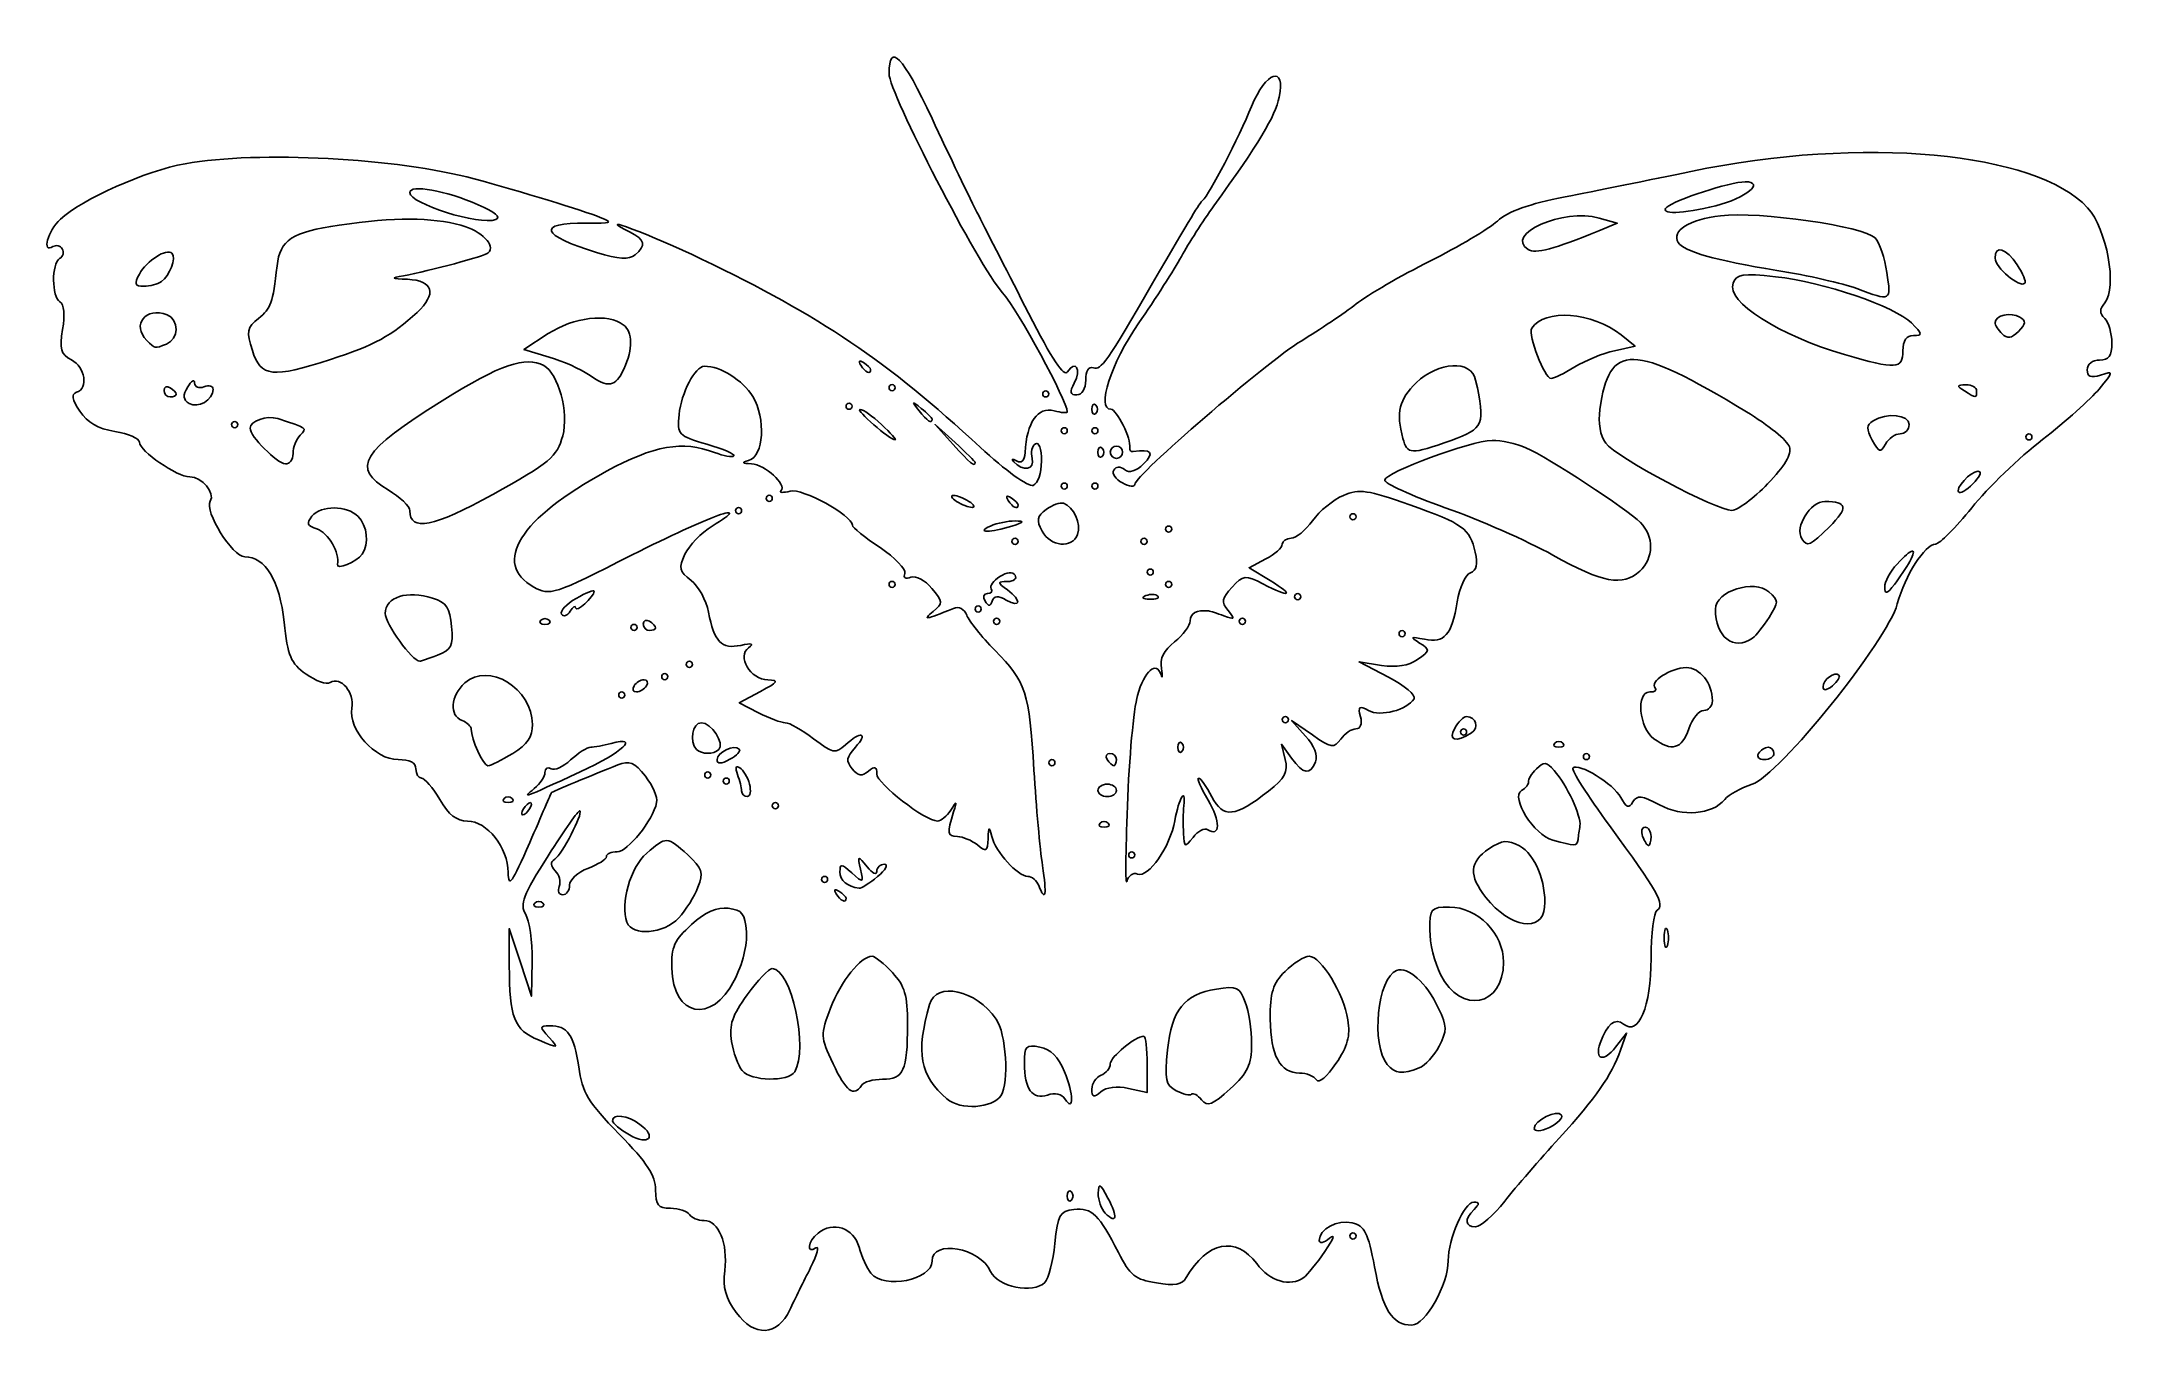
# Model space of a CAD drawing. Extents: x 0 to 11.9, y 0 to 7.4.
import ezdxf

# ---------------------------------------------------------------- set-up
doc = ezdxf.new("R2010")
doc.units = 0
doc.layers.add('Laag_1', color=7, linetype='CONTINUOUS')

msp = doc.modelspace()

# ---------------------------------------------------------------- linework, layer by layer
at = {"layer": 'Laag_1', "color": 7}
for points in [[(2.476194, 6.460903)], [(9.580813, 6.455225)], [(8.909585, 6.311051)], [(11.312439, 6.115067)], [(0.657159, 6.019694)], [(10.563717, 6.072071)], [(11.326213, 5.816244)], [(0.686983, 5.661331)], [(10.655835, 5.622279)], [(1.627717, 5.572206)], [(3.312391, 5.518106)], [(4.729168, 5.514364)], [(8.771413, 5.530122)], [(0.74278, 5.373253)], [(0.954448, 5.401068)], [(4.87028, 5.410612)], [(5.716946, 5.375332)], [(11.079167, 5.392974)], [(4.623335, 5.304779)], [(6.022687, 5.310659)], [(1.095558, 5.198946)], [(4.792084, 5.198946)], [(5.081946, 5.229904)], [(5.858057, 5.163668)], [(6.034446, 5.163668)], [(10.639948, 5.146029)], [(11.396668, 5.12839)], [(1.413057, 5.03314)], [(6.057965, 5.063714)], [(6.175557, 5.040196)], [(8.062918, 5.10847)], [(5.328891, 4.980679)], [(11.097876, 4.927414)], [(2.559585, 4.798267)], [(4.129446, 4.775613)], [(5.858057, 4.846168)], [(6.034446, 4.846168)], [(9.879111, 4.858962)], [(3.953057, 4.705057)], [(5.293613, 4.757974)], [(5.575835, 4.738253)], [(7.480835, 4.669779)], [(5.540557, 4.616866)], [(5.917695, 4.568741)], [(6.45778, 4.599227)], [(10.233632, 4.612566)], [(1.809392, 4.455492)], [(5.575835, 4.528668)], [(6.316668, 4.528668)], [(10.694939, 4.414016)], [(6.351947, 4.352277)], [(9.144928, 4.357747)], [(4.835002, 4.281724)], [(5.50812, 4.191989)], [(6.37767, 4.214839)], [(6.45778, 4.281724)], [(7.163335, 4.211168)], [(2.882965, 4.075938)], [(3.035295, 4.146913)], [(5.364168, 4.140613)], [(5.470002, 4.070059)], [(6.845835, 4.070057)], [(3.388613, 4.034779)], [(3.494446, 4.032699)], [(7.763057, 3.999501)], [(9.792359, 3.973583)], [(2.241922, 3.875967)], [(3.706113, 3.823112)], [(3.441529, 3.69964)], [(3.565002, 3.752557)], [(10.288618, 3.761118)], [(3.318057, 3.646724)], [(7.092779, 3.505613)], [(6.493058, 3.346863)], [(8.115835, 3.435057)], [(8.178146, 3.429667)], [(8.703798, 3.370381)], [(9.426399, 3.452696)], [(2.674238, 3.311198)], [(3.857742, 3.333863)], [(3.975239, 3.336439)], [(5.787502, 3.258668)], [(6.14028, 3.276307)], [(8.856668, 3.293946)], [(9.915001, 3.311585)], [(3.062293, 3.206215)], [(3.811946, 3.188113)], [(3.917779, 3.152835)], [(4.033691, 3.135746)], [(6.14028, 3.099918)], [(2.671298, 3.052881)], [(2.771252, 2.994085)], [(4.200002, 3.011724)], [(6.093243, 2.91177)], [(8.790522, 2.817697)], [(9.161411, 2.835332)], [(5.71578, 2.66776)], [(6.210835, 2.729502)], [(4.482224, 2.58839)], [(4.769358, 2.604859)], [(6.261959, 2.619473)], [(2.847687, 2.453159)], [(4.588057, 2.480475)], [(8.598513, 2.430113)], [(3.627058, 2.367908)], [(9.285571, 2.253249)], [(8.362779, 2.11338)], [(3.945421, 2.00815)], [(7.46915, 1.782421)], [(6.91639, 1.644918)], [(4.293177, 1.485202)], [(5.842608, 1.484098)], [(7.878609, 1.506854)], [(4.676252, 1.406585)], [(5.478281, 1.349281)], [(6.20939, 1.389264)], [(8.694671, 1.23545)], [(3.404363, 1.183023)], [(5.881576, 0.795104)], [(6.091536, 0.759647)], [(7.480835, 0.542277)], [(3.957403, 0.102992)]]:
    msp.add_lwpolyline(points, close=True, dxfattribs=at)
for points in [[(8.909585, 6.311051), (9.015418, 6.35436), (8.91155, 6.383977)], [(2.878556, 5.721037), (2.73892, 5.629196), (2.883127, 5.586617)], [(8.999142, 5.622578), (9.118098, 5.648706), (9.037477, 5.713989)], [(5.214238, 5.095332), (5.099585, 5.198946), (5.203199, 5.084293)], [(6.997208, 4.42793), (6.901636, 4.377854), (7.023666, 4.303462)], [(7.702588, 3.749137), (7.533752, 3.836552), (7.663012, 3.816889)], [(4.096209, 3.667289), (3.974781, 3.602622), (4.085638, 3.545296)], [(7.226069, 3.411528), (7.145697, 3.500502), (7.265305, 3.417751)], [(7.10959, 3.276307), (7.088846, 3.364501), (7.14573, 3.285126)], [(2.654756, 2.094502), (2.654685, 2.306168), (2.718323, 2.11214), (2.781962, 1.918113), (2.785422, 2.121439)], [(9.005845, 1.625481), (9.069516, 1.706445), (9.03461, 1.609649)], [(6.20939, 1.389264), (6.316668, 1.365701), (6.316668, 1.527254)]]:
    msp.add_lwpolyline(points, dxfattribs=at)
for points in [[(4.83501, 7.214139), (4.83501, 7.39752), (4.914718, 7.314031), (5.081769, 6.955676)], [(5.486698, 5.954805), (5.349869, 6.107448), (4.83501, 7.102371), (4.83501, 7.214139)], [(6.915692, 7.024569), (6.998493, 7.226372), (7.113262, 7.264532), (7.074845, 7.077486)], [(7.074845, 7.077486), (7.052551, 6.96894), (6.956584, 6.809565), (6.699428, 6.454017)], [(5.081769, 6.955676), (5.179427, 6.746182), (5.29995, 6.495402), (5.349599, 6.398389)], [(6.63697, 6.486583), (6.671485, 6.516379), (6.843069, 6.847571), (6.915692, 7.024569)], [(9.438759, 6.651981), (10.419078, 6.8567), (11.422661, 6.764788), (11.7162, 6.443404)], [(0.077346, 6.377685), (0.200424, 6.492349), (0.568858, 6.656271), (0.793365, 6.696252)], [(0.793365, 6.696252), (1.214777, 6.771298), (2.009991, 6.72964), (2.45376, 6.609271)], [(2.476194, 6.460903), (2.288252, 6.542859), (2.083335, 6.579296), (2.083335, 6.530758)], [(2.45376, 6.609271), (2.718243, 6.537532), (3.077383, 6.427756), (3.176954, 6.388217)], [(8.715851, 6.505866), (8.880617, 6.537607), (9.205926, 6.603358), (9.438759, 6.651981)], [(9.749216, 6.592415), (9.66534, 6.592415), (9.345595, 6.488775), (9.299404, 6.446615)], [(9.580813, 6.455223), (9.753503, 6.498707), (9.86853, 6.592415), (9.749216, 6.592415)], [(2.083335, 6.530758), (2.083335, 6.466943), (2.482281, 6.341362), (2.576433, 6.37554)], [(2.576433, 6.37554), (2.610082, 6.387754), (2.574553, 6.418014), (2.476194, 6.460903)], [(6.348026, 6.010333), (6.572535, 6.397546), (6.615099, 6.467701), (6.63697, 6.486583)], [(6.699428, 6.454017), (6.637357, 6.368196), (6.553626, 6.237609), (6.51336, 6.163824)], [(8.327796, 6.367218), (8.388507, 6.422753), (8.510297, 6.466267), (8.715851, 6.505866)], [(8.91155, 6.383977), (8.706143, 6.442546), (8.363232, 6.291294), (8.504078, 6.204247)], [(9.299404, 6.446615), (9.252389, 6.403704), (9.393332, 6.408015), (9.580813, 6.455225)], [(11.7162, 6.443404), (11.826381, 6.322772), (11.887634, 5.985983), (11.815255, 5.898771)], [(0.034795, 6.220495), (-0.031022, 6.179818), (0.004057, 6.309406), (0.077346, 6.377685)], [(1.67782, 6.34368), (1.406751, 6.304509), (1.338232, 6.259605), (1.321064, 6.109882)], [(2.376327, 6.34308), (2.209034, 6.389536), (1.996342, 6.389723), (1.67782, 6.34368)], [(2.534005, 6.184662), (2.57778, 6.228437), (2.497035, 6.309561), (2.376327, 6.34308)], [(3.097291, 6.354926), (2.806806, 6.357916), (2.832252, 6.285092), (3.156016, 6.186852)], [(3.176954, 6.388217), (3.25363, 6.35777), (3.243225, 6.353422), (3.097291, 6.354926)], [(3.344524, 6.304991), (3.125943, 6.417495), (3.467667, 6.288548), (3.759038, 6.148576)], [(5.349599, 6.398389), (5.399248, 6.301375), (5.527833, 6.049362), (5.635345, 5.838361)], [(7.939454, 6.136745), (8.104377, 6.21899), (8.279131, 6.322703), (8.327796, 6.367218)], [(9.60879, 6.397792), (9.428535, 6.376584), (9.324351, 6.310582), (9.36565, 6.243759)], [(10.4961, 6.270303), (10.433363, 6.337313), (9.830711, 6.423902), (9.60879, 6.397792)], [(0.088287, 6.207375), (0.076929, 6.225754), (0.052857, 6.231658), (0.034795, 6.220495)], [(0.073086, 6.151801), (0.092805, 6.163989), (0.099646, 6.188997), (0.088287, 6.207375)], [(0.718072, 6.182033), (0.687057, 6.213049), (0.571978, 6.139607), (0.530681, 6.062443)], [(3.376503, 6.173666), (3.442993, 6.228849), (3.435905, 6.257956), (3.344524, 6.304991)], [(8.504078, 6.204247), (8.546743, 6.177878), (8.65172, 6.205527), (8.909585, 6.311051)], [(9.36565, 6.243759), (9.39727, 6.192598), (9.578239, 6.141609), (9.93264, 6.084008)], [(10.563717, 6.072071), (10.5514, 6.154533), (10.520972, 6.243737), (10.4961, 6.270303)], [(11.312439, 6.115067), (11.247883, 6.213591), (11.185001, 6.232529), (11.185001, 6.153446)], [(0.074996, 5.902963), (0.026993, 5.93263), (0.025534, 6.122415), (0.073086, 6.151801)], [(0.657159, 6.019694), (0.705324, 6.052675), (0.744097, 6.156008), (0.718072, 6.182033)], [(1.321064, 6.109882), (1.296237, 5.893369), (1.286993, 5.867105), (1.215078, 5.808741)], [(2.048057, 6.053605), (2.195243, 6.080344), (2.516265, 6.166923), (2.534005, 6.184662)], [(3.156016, 6.186852), (3.284496, 6.147867), (3.341322, 6.144469), (3.376503, 6.173666)], [(3.759038, 6.148576), (4.444085, 5.819487), (4.824128, 5.563012), (5.35705, 5.070148)], [(6.51336, 6.163824), (6.473094, 6.090039), (6.36318, 5.918347), (6.269107, 5.782286)], [(7.51612, 5.89119), (7.58403, 5.944), (7.77453, 6.054499), (7.939454, 6.136745)], [(9.93264, 6.084008), (10.107265, 6.055626), (10.31364, 6.008714), (10.391251, 5.979758)], [(11.185001, 6.153446), (11.185001, 6.10127), (11.326902, 5.981726), (11.355221, 6.010045)], [(11.355221, 6.010045), (11.363871, 6.018695), (11.344619, 6.065955), (11.312439, 6.115067)], [(0.530681, 6.062443), (0.499957, 6.005034), (0.504494, 5.992791), (0.556331, 5.993236)], [(0.556331, 5.993236), (0.590968, 5.993536), (0.636341, 6.005439), (0.657159, 6.019694)], [(2.070741, 6.032778), (1.974471, 6.036948), (1.971482, 6.039698), (2.048057, 6.053605)], [(2.124771, 5.842563), (2.24032, 5.949938), (2.218609, 6.026371), (2.070741, 6.032778)], [(6.007996, 5.524976), (6.052318, 5.509912), (6.084572, 5.55595), (6.348026, 6.010333)], [(9.680804, 6.010308), (9.640363, 5.904921), (9.944328, 5.710375), (10.320696, 5.600759)], [(9.924435, 6.047778), (9.733676, 6.068989), (9.701418, 6.064027), (9.680804, 6.010308)], [(10.705551, 5.782269), (10.610455, 5.877366), (10.198887, 6.017262), (9.924435, 6.047778)], [(10.391251, 5.979758), (10.58928, 5.905876), (10.588597, 5.905511), (10.563717, 6.072071)], [(0.089984, 5.744791), (0.103861, 5.826929), (0.098004, 5.888744), (0.074996, 5.902963)], [(0.689868, 5.829064), (0.56726, 5.876113), (0.48426, 5.771443), (0.573452, 5.682251)], [(1.627717, 5.572221), (1.876843, 5.653035), (1.982873, 5.710704), (2.124771, 5.842563)], [(5.858065, 5.271456), (5.858065, 5.335417), (5.574979, 5.856322), (5.486698, 5.954805)], [(7.201061, 5.678668), (7.306434, 5.742745), (7.448211, 5.838381), (7.51612, 5.89119)], [(9.037477, 5.713989), (8.875133, 5.845447), (8.595842, 5.865993), (8.52519, 5.751675)], [(11.326214, 5.816244), (11.277052, 5.846628), (11.185001, 5.825814), (11.185001, 5.78431)], [(11.815255, 5.898771), (11.783712, 5.860764), (11.783517, 5.838687), (11.814455, 5.807755)], [(0.140411, 5.570781), (0.078704, 5.603806), (0.070783, 5.631141), (0.089984, 5.744791)], [(0.686978, 5.661331), (0.757767, 5.688495), (0.759724, 5.802256), (0.689868, 5.829064)], [(1.215078, 5.808741), (1.148912, 5.755043), (1.144941, 5.734306), (1.179613, 5.623532)], [(3.309234, 5.772065), (3.224215, 5.839454), (3.02221, 5.81552), (2.878556, 5.721037)], [(3.312394, 5.518106), (3.365535, 5.634736), (3.364371, 5.728365), (3.309234, 5.772065)], [(5.635345, 5.838361), (5.770408, 5.573285), (5.839889, 5.469395), (5.860164, 5.5022)], [(6.269107, 5.782286), (6.108536, 5.550048), (6.023278, 5.287139), (6.108536, 5.287139)], [(8.52519, 5.751675), (8.50118, 5.712825), (8.597686, 5.463463), (8.636655, 5.463661)], [(10.716591, 5.710474), (10.770464, 5.710474), (10.769214, 5.718604), (10.705551, 5.782269)], [(11.185001, 5.78431), (11.185001, 5.770864), (11.203031, 5.741833), (11.225067, 5.719797)], [(11.225067, 5.719797), (11.254969, 5.689895), (11.278793, 5.693392), (11.318983, 5.733582)], [(11.318983, 5.733582), (11.362756, 5.777355), (11.364109, 5.792824), (11.326213, 5.816244)], [(11.814455, 5.807755), (11.836915, 5.785294), (11.855292, 5.722467), (11.855292, 5.668139)], [(0.573452, 5.682251), (0.622923, 5.63278), (0.615935, 5.634068), (0.686983, 5.661331)], [(1.179613, 5.623532), (1.226976, 5.47221), (1.295326, 5.464381), (1.627717, 5.572206)], [(6.246121, 4.855755), (6.246121, 4.906817), (6.99974, 5.556244), (7.201061, 5.678668)], [(8.771413, 5.530122), (8.831238, 5.566603), (8.933716, 5.608208), (8.999142, 5.622578)], [(9.757043, 5.272684), (9.103249, 5.669349), (8.968404, 5.671522), (8.9159, 5.286239)], [(10.320696, 5.600759), (10.617165, 5.514413), (10.655835, 5.516896), (10.655835, 5.622279)], [(10.655835, 5.622279), (10.655835, 5.682213), (10.675303, 5.710474), (10.716591, 5.710474)], [(11.855292, 5.668139), (11.855292, 5.59288), (11.838493, 5.569362), (11.784737, 5.569362)], [(0.170267, 5.384403), (0.239627, 5.407523), (0.220326, 5.528012), (0.140411, 5.570781)], [(2.852776, 5.537654), (2.747211, 5.594151), (2.60632, 5.545444), (2.269956, 5.336169)], [(2.961298, 5.133854), (2.997414, 5.268165), (2.93712, 5.492515), (2.852776, 5.537654)], [(2.883127, 5.586617), (2.962441, 5.563198), (3.064528, 5.517986), (3.109988, 5.486144)], [(3.109988, 5.486144), (3.223377, 5.406724), (3.264609, 5.413235), (3.312391, 5.518106)], [(3.775182, 5.53408), (3.721251, 5.53408), (3.641674, 5.382271), (3.629458, 5.256084)], [(4.052014, 5.360512), (3.995506, 5.453434), (3.866878, 5.53408), (3.775182, 5.53408)], [(4.68844, 5.555092), (4.663206, 5.570688), (4.657287, 5.564772), (4.672883, 5.539535)], [(4.672883, 5.539535), (4.698016, 5.498869), (4.729168, 5.484937), (4.729168, 5.514364)], [(4.729168, 5.514364), (4.729168, 5.522924), (4.710841, 5.541248), (4.68844, 5.555092)], [(5.860164, 5.5022), (5.904736, 5.57432), (5.939564, 5.514613), (5.898107, 5.437151)], [(5.963899, 5.454708), (5.963899, 5.507386), (5.980749, 5.534236), (6.007996, 5.524976)], [(8.202764, 5.45471), (8.176693, 5.571505), (7.991245, 5.563113), (7.862001, 5.43929)], [(8.636655, 5.463661), (8.650947, 5.463735), (8.711588, 5.493641), (8.771413, 5.530122)], [(11.784737, 5.569362), (11.744191, 5.569362), (11.714181, 5.545843), (11.714181, 5.514068)], [(11.714181, 5.514068), (11.714181, 5.473314), (11.734395, 5.465189), (11.791048, 5.48317)], [(11.791048, 5.48317), (11.866474, 5.50711), (11.866309, 5.505613), (11.782228, 5.403254)], [(0.18851, 5.27595), (0.143349, 5.344874), (0.138482, 5.373808), (0.170267, 5.384403)], [(0.707503, 5.410612), (0.6881, 5.422604), (0.672225, 5.415602), (0.672225, 5.395056)], [(0.672225, 5.395056), (0.672225, 5.374508), (0.6881, 5.357696), (0.707503, 5.357696)], [(0.74278, 5.373253), (0.74278, 5.381813), (0.726905, 5.398621), (0.707503, 5.410612)], [(0.707503, 5.357696), (0.726905, 5.357696), (0.74278, 5.364696), (0.74278, 5.373253)], [(0.808159, 5.415231), (0.779256, 5.365483), (0.781394, 5.342159), (0.816869, 5.320235)], [(0.847541, 5.438178), (0.846941, 5.461823), (0.829229, 5.451496), (0.808159, 5.415231)], [(0.816869, 5.320235), (0.866433, 5.289603), (0.954448, 5.341315), (0.954448, 5.401068)], [(0.90153, 5.415494), (0.872426, 5.404326), (0.848131, 5.414494), (0.847541, 5.438178)], [(0.954447, 5.401068), (0.954447, 5.42017), (0.930634, 5.426662), (0.90153, 5.415494)], [(4.852641, 5.428251), (4.842941, 5.428251), (4.835002, 5.420311), (4.835002, 5.410612)], [(4.835002, 5.410612), (4.835002, 5.400912), (4.842942, 5.392974), (4.852641, 5.392974)], [(4.87028, 5.410612), (4.87028, 5.420312), (4.86234, 5.428251), (4.852641, 5.428251)], [(4.852641, 5.392974), (4.862341, 5.392974), (4.87028, 5.400914), (4.87028, 5.410612)], [(5.716946, 5.375332), (5.716946, 5.385032), (5.724886, 5.392971), (5.734585, 5.392971)], [(5.734585, 5.357693), (5.724885, 5.357693), (5.716946, 5.365633), (5.716946, 5.375332)], [(5.734585, 5.392971), (5.744285, 5.392971), (5.752224, 5.385031), (5.752224, 5.375332)], [(5.752224, 5.375332), (5.752224, 5.365632), (5.744284, 5.357693), (5.734585, 5.357693)], [(5.898107, 5.437151), (5.870151, 5.384914), (5.873526, 5.369453), (5.912888, 5.369453)], [(5.912888, 5.369453), (5.943312, 5.369453), (5.963899, 5.40386), (5.963899, 5.454708)], [(7.862001, 5.43929), (7.76321, 5.344643), (7.745149, 5.269364), (7.785292, 5.119571)], [(8.062918, 5.10847), (8.250063, 5.175105), (8.259797, 5.199203), (8.202764, 5.45471)], [(11.017432, 5.427711), (10.964672, 5.427211), (10.96339, 5.422201), (11.008612, 5.392974)], [(11.008612, 5.392974), (11.075188, 5.349948), (11.079167, 5.349948), (11.079167, 5.392974)], [(11.079168, 5.392974), (11.079168, 5.412376), (11.051387, 5.428008), (11.017432, 5.427711)], [(11.782228, 5.403254), (11.735101, 5.345883), (11.588575, 5.215314), (11.456615, 5.113102)], [(0.39061, 5.15948), (0.292298, 5.1752), (0.231606, 5.210178), (0.18851, 5.27595)], [(1.324864, 5.233117), (1.260912, 5.253096), (1.166114, 5.220647), (1.166114, 5.178777)], [(2.269956, 5.336169), (1.804341, 5.046476), (1.745976, 4.950051), (1.959863, 4.823855)], [(3.629458, 5.256084), (3.618325, 5.141071), (3.623998, 5.135046), (3.78921, 5.086361)], [(4.02879, 4.993253), (4.115685, 5.016335), (4.129402, 5.233258), (4.052014, 5.360512)], [(4.605696, 5.322418), (4.595996, 5.322418), (4.588057, 5.314478), (4.588057, 5.304779)], [(4.588057, 5.304779), (4.588057, 5.295079), (4.595997, 5.28714), (4.605696, 5.28714)], [(4.623335, 5.304779), (4.623335, 5.314479), (4.615395, 5.322418), (4.605696, 5.322418)], [(4.605696, 5.28714), (4.615396, 5.28714), (4.623335, 5.29508), (4.623335, 5.304779)], [(4.668972, 5.285872), (4.640054, 5.284562), (4.839137, 5.111239), (4.869919, 5.110927)], [(4.792084, 5.198946), (4.739771, 5.247453), (4.684371, 5.286569), (4.668972, 5.285872)], [(5.02021, 5.29164), (4.964257, 5.335521), (4.96301, 5.334273), (5.006891, 5.278321)], [(5.006891, 5.278321), (5.052976, 5.219557), (5.081946, 5.200869), (5.081946, 5.229904)], [(5.081946, 5.229904), (5.081946, 5.237234), (5.054165, 5.265011), (5.02021, 5.29164)], [(5.615531, 5.038115), (5.626234, 5.214414), (5.688028, 5.302935), (5.783048, 5.278086)], [(5.783048, 5.278086), (5.824308, 5.267297), (5.858065, 5.264315), (5.858065, 5.271456)], [(6.022687, 5.310659), (6.009752, 5.323594), (5.999168, 5.313009), (5.999168, 5.28714)], [(5.999168, 5.28714), (5.999168, 5.26127), (6.009752, 5.250687), (6.022687, 5.263622)], [(6.022687, 5.263622), (6.035622, 5.276557), (6.035622, 5.297724), (6.022687, 5.310659)], [(6.108536, 5.287139), (6.142596, 5.287139), (6.22694, 5.114955), (6.21654, 5.066653)], [(8.9159, 5.286239), (8.905476, 5.209743), (8.91828, 5.135424), (8.949177, 5.093178)], [(10.004389, 5.071713), (9.993384, 5.106386), (9.882079, 5.196823), (9.757043, 5.272684)], [(10.691113, 5.198946), (10.691113, 5.256969), (10.563223, 5.270337), (10.484623, 5.220531)], [(0.531359, 5.097423), (0.531259, 5.119197), (0.46789, 5.147122), (0.39061, 5.15948)], [(1.077919, 5.216585), (1.068219, 5.216585), (1.06028, 5.208645), (1.06028, 5.198946)], [(1.06028, 5.198946), (1.06028, 5.189246), (1.06822, 5.181307), (1.077919, 5.181307)], [(1.095558, 5.198946), (1.095558, 5.208646), (1.087618, 5.216585), (1.077919, 5.216585)], [(1.077919, 5.181307), (1.087619, 5.181307), (1.095558, 5.189247), (1.095558, 5.198946)], [(1.166114, 5.178777), (1.166114, 5.132508), (1.319111, 4.977576), (1.368961, 4.973365)], [(1.454234, 5.137817), (1.496056, 5.179639), (1.49607, 5.179629), (1.324864, 5.233117)], [(1.413057, 5.03314), (1.413057, 5.068065), (1.431587, 5.11517), (1.454234, 5.137817)], [(2.559585, 4.798267), (2.886527, 4.979539), (2.929443, 5.015391), (2.961298, 5.133854)], [(4.869919, 5.110927), (4.879419, 5.110827), (4.844396, 5.150439), (4.792084, 5.198946)], [(5.840418, 5.181307), (5.830718, 5.181307), (5.82278, 5.173367), (5.82278, 5.163668)], [(5.82278, 5.163668), (5.82278, 5.153968), (5.83072, 5.146029), (5.840418, 5.146029)], [(5.858057, 5.163668), (5.858057, 5.173368), (5.850117, 5.181307), (5.840418, 5.181307)], [(5.840418, 5.146029), (5.850118, 5.146029), (5.858057, 5.153969), (5.858057, 5.163668)], [(6.016807, 5.181307), (6.007107, 5.181307), (5.999168, 5.173367), (5.999168, 5.163668)], [(5.999168, 5.163668), (5.999168, 5.153968), (6.007108, 5.146029), (6.016807, 5.146029)], [(6.034446, 5.163668), (6.034446, 5.173368), (6.026506, 5.181307), (6.016807, 5.181307)], [(6.016807, 5.146029), (6.026507, 5.146029), (6.034446, 5.153969), (6.034446, 5.163668)], [(10.484623, 5.220531), (10.44611, 5.196126), (10.445229, 5.174686), (10.480063, 5.109597)], [(10.556014, 5.087472), (10.574037, 5.119678), (10.611808, 5.146029), (10.639948, 5.146029)], [(10.639949, 5.146029), (10.668089, 5.146029), (10.691113, 5.169842), (10.691113, 5.198946)], [(11.379029, 5.146029), (11.369329, 5.146029), (11.36139, 5.138089), (11.36139, 5.12839)], [(11.36139, 5.12839), (11.36139, 5.11869), (11.36933, 5.110751), (11.379029, 5.110751)], [(11.396668, 5.12839), (11.396668, 5.13809), (11.388728, 5.146029), (11.379029, 5.146029)], [(11.379029, 5.110751), (11.388729, 5.110751), (11.396668, 5.118691), (11.396668, 5.12839)], [(0.820023, 4.899085), (0.746983, 4.899085), (0.531666, 5.047027), (0.531359, 5.097423)], [(1.368961, 4.973365), (1.393213, 4.971315), (1.413057, 4.998215), (1.413057, 5.03314)], [(3.832178, 5.039204), (3.649946, 5.108489), (3.487217, 5.080119), (3.212221, 4.931122)], [(3.78921, 5.086361), (3.883423, 5.058598), (3.953093, 5.028471), (3.944034, 5.019412)], [(3.944034, 5.019412), (3.934974, 5.010352), (3.884639, 5.019312), (3.832178, 5.039204)], [(5.203199, 5.084293), (5.299782, 4.97742), (5.328891, 4.953425), (5.328891, 4.980679)], [(5.328891, 4.980679), (5.328891, 4.986749), (5.277297, 5.038344), (5.214238, 5.095332)], [(5.35705, 5.070148), (5.502514, 4.935617), (5.635254, 4.840004), (5.662202, 4.850345)], [(5.567024, 4.990854), (5.595859, 4.97426), (5.612647, 4.990654), (5.615531, 5.038115)], [(5.675075, 5.089033), (5.655923, 5.077196), (5.647645, 5.03924), (5.656681, 5.004687)], [(5.709899, 4.989602), (5.709899, 5.060202), (5.695402, 5.101595), (5.675075, 5.089033)], [(6.057965, 5.063714), (6.04503, 5.076649), (6.034446, 5.066064), (6.034446, 5.040196)], [(6.034446, 5.040196), (6.034446, 5.014326), (6.04503, 5.003742), (6.057965, 5.016677)], [(6.057965, 5.016677), (6.0709, 5.029613), (6.0709, 5.050779), (6.057965, 5.063714)], [(6.14028, 5.075474), (6.120877, 5.075474), (6.105002, 5.059599), (6.105002, 5.040196)], [(6.105002, 5.040196), (6.105002, 5.020793), (6.120877, 5.004918), (6.14028, 5.004918)], [(6.175557, 5.040196), (6.175557, 5.059599), (6.159682, 5.075474), (6.14028, 5.075474)], [(6.14028, 5.004918), (6.159682, 5.004918), (6.175557, 5.020793), (6.175557, 5.040196)], [(6.21654, 5.066653), (6.21341, 5.052101), (6.22275, 5.042074), (6.237302, 5.044372)], [(6.237302, 5.044372), (6.340558, 5.060675), (6.360712, 5.036702), (6.296391, 4.974089)], [(8.296989, 5.108539), (8.17308, 5.105589), (7.686033, 4.926157), (7.680575, 4.881446)], [(7.785292, 5.119571), (7.810277, 5.02634), (7.830038, 5.02555), (8.062918, 5.10847)], [(8.491017, 5.065983), (8.435431, 5.090606), (8.348119, 5.109756), (8.296989, 5.108539)], [(9.148862, 4.637125), (9.070416, 4.715571), (8.621703, 5.008094), (8.491017, 5.065983)], [(8.949177, 5.093178), (9.008503, 5.012046), (9.588633, 4.702883), (9.674481, 4.706649)], [(9.879111, 4.858962), (9.9778, 4.960655), (10.017981, 5.02889), (10.004389, 5.071713)], [(10.480063, 5.109597), (10.518381, 5.037998), (10.526933, 5.035507), (10.556014, 5.087472)], [(11.456615, 5.113102), (11.324655, 5.01089), (11.142092, 4.834708), (11.05092, 4.721588)], [(0.937676, 4.759371), (0.967552, 4.807711), (0.890607, 4.899085), (0.820023, 4.899085)], [(3.212221, 4.931122), (2.715207, 4.661832), (2.552456, 4.402008), (2.79568, 4.266135)], [(4.0446, 4.973728), (3.990619, 4.976718), (3.986356, 4.981978), (4.02879, 4.993253)], [(4.214225, 4.819232), (4.249576, 4.854583), (4.123564, 4.969355), (4.0446, 4.973728)], [(5.550406, 4.986034), (5.535292, 5.002642), (5.542766, 5.00481), (5.567024, 4.990854)], [(5.656681, 5.004687), (5.67355, 4.940179), (5.603349, 4.927858), (5.550406, 4.986034)], [(5.662202, 4.850345), (5.689446, 4.8608), (5.709899, 4.920515), (5.709899, 4.989602)], [(6.124802, 4.937844), (6.112829, 4.918473), (6.135229, 4.885394), (6.174577, 4.864335)], [(6.187526, 4.940524), (6.162208, 4.96064), (6.138258, 4.959616), (6.124802, 4.937844)], [(6.296391, 4.974089), (6.252107, 4.930981), (6.214234, 4.919304), (6.187526, 4.940524)], [(11.097876, 4.927414), (11.074171, 4.951118), (10.973335, 4.86313), (10.973335, 4.818742)], [(11.044107, 4.846364), (11.083031, 4.88159), (11.107227, 4.918063), (11.097876, 4.927414)], [(1.959863, 4.823855), (2.027772, 4.783787), (2.083335, 4.730083), (2.083335, 4.704512)], [(2.083335, 4.704512), (2.083335, 4.582874), (2.219422, 4.609665), (2.559585, 4.798267)], [(3.360125, 4.450994), (3.799651, 4.673747), (4.078062, 4.774121), (3.820043, 4.616807)], [(4.129446, 4.775613), (4.129446, 4.785313), (4.137386, 4.793251), (4.147085, 4.793251)], [(4.147085, 4.757974), (4.137385, 4.757974), (4.129446, 4.765914), (4.129446, 4.775613)], [(4.147085, 4.793251), (4.156785, 4.793251), (4.164724, 4.785311), (4.164724, 4.775613)], [(4.164724, 4.775613), (4.164724, 4.765913), (4.156784, 4.757974), (4.147085, 4.757974)], [(4.267781, 4.817582), (4.226662, 4.806829), (4.202562, 4.807574), (4.214225, 4.819232)], [(4.624107, 4.620884), (4.622057, 4.678179), (4.336817, 4.835636), (4.267781, 4.817582)], [(5.205418, 4.792171), (5.186016, 4.792171), (5.193953, 4.776782), (5.223057, 4.757974)], [(5.293613, 4.757974), (5.264509, 4.776782), (5.224821, 4.792171), (5.205418, 4.792171)], [(5.535107, 4.778981), (5.509872, 4.794577), (5.503954, 4.788661), (5.51955, 4.763424)], [(5.575835, 4.738253), (5.575835, 4.746813), (5.557507, 4.765137), (5.535107, 4.778981)], [(5.840418, 4.863807), (5.830718, 4.863807), (5.82278, 4.855867), (5.82278, 4.846168)], [(5.82278, 4.846168), (5.82278, 4.836468), (5.83072, 4.828529), (5.840418, 4.828529)], [(5.858057, 4.846168), (5.858057, 4.855868), (5.850117, 4.863807), (5.840418, 4.863807)], [(5.840418, 4.828529), (5.850118, 4.828529), (5.858057, 4.836469), (5.858057, 4.846168)], [(6.016807, 4.863807), (6.007107, 4.863807), (5.999168, 4.855867), (5.999168, 4.846168)], [(5.999168, 4.846168), (5.999168, 4.836468), (6.007108, 4.828529), (6.016807, 4.828529)], [(6.034446, 4.846168), (6.034446, 4.855868), (6.026506, 4.863807), (6.016807, 4.863807)], [(6.016807, 4.828529), (6.026507, 4.828529), (6.034446, 4.836469), (6.034446, 4.846168)], [(6.174577, 4.864335), (6.213927, 4.843276), (6.246121, 4.839415), (6.246121, 4.855755)], [(7.443743, 4.7925), (7.385526, 4.768386), (7.305475, 4.703127), (7.265851, 4.647481)], [(7.823894, 4.738716), (7.583353, 4.824328), (7.536564, 4.830947), (7.443743, 4.7925)], [(7.680575, 4.881446), (7.678205, 4.862044), (7.834702, 4.790312), (8.028341, 4.722043)], [(9.674481, 4.706649), (9.707119, 4.708079), (9.799202, 4.776621), (9.879111, 4.858962)], [(10.973335, 4.818742), (10.973335, 4.798708), (11.005182, 4.811142), (11.044107, 4.846364)], [(1.135962, 4.440474), (1.064628, 4.440474), (0.902117, 4.701835), (0.937676, 4.759371)], [(1.521353, 4.672699), (1.488291, 4.632862), (1.494194, 4.618212), (1.550506, 4.600339)], [(1.785994, 4.672299), (1.721334, 4.736958), (1.574849, 4.737206), (1.521353, 4.672699)], [(1.809392, 4.455539), (1.851221, 4.516627), (1.840277, 4.618016), (1.785994, 4.672299)], [(3.953057, 4.705057), (3.953057, 4.714757), (3.960997, 4.722696), (3.970696, 4.722696)], [(3.970696, 4.687418), (3.960996, 4.687418), (3.953057, 4.695358), (3.953057, 4.705057)], [(3.970696, 4.722696), (3.980396, 4.722696), (3.988335, 4.714756), (3.988335, 4.705057)], [(3.988335, 4.705057), (3.988335, 4.695357), (3.980395, 4.687418), (3.970696, 4.687418)], [(5.223057, 4.757974), (5.252161, 4.739165), (5.291849, 4.723776), (5.311252, 4.723776)], [(5.311252, 4.723776), (5.330655, 4.723776), (5.322717, 4.739165), (5.293613, 4.757974)], [(5.51955, 4.763424), (5.544683, 4.722758), (5.575835, 4.708826), (5.575835, 4.738253)], [(5.737511, 4.711559), (5.683753, 4.67225), (5.679706, 4.651168), (5.713721, 4.587611)], [(5.836472, 4.74753), (5.81767, 4.7538), (5.773138, 4.73761), (5.737511, 4.711559)], [(5.917695, 4.568741), (5.940726, 4.628758), (5.895744, 4.727773), (5.836472, 4.74753)], [(7.480835, 4.669779), (7.480835, 4.679479), (7.488775, 4.687418), (7.498474, 4.687418)], [(7.498474, 4.65214), (7.488774, 4.65214), (7.480835, 4.66008), (7.480835, 4.669779)], [(7.498474, 4.687418), (7.508174, 4.687418), (7.516112, 4.679478), (7.516112, 4.669779)], [(7.516112, 4.669779), (7.516112, 4.660079), (7.508172, 4.65214), (7.498474, 4.65214)], [(8.200517, 4.466157), (8.168404, 4.603376), (8.133803, 4.628417), (7.823894, 4.738716)], [(8.028341, 4.722043), (8.221982, 4.653775), (8.499477, 4.531479), (8.644997, 4.450276)], [(10.20811, 4.757974), (10.123503, 4.757974), (10.033259, 4.611825), (10.075581, 4.543346)], [(10.233632, 4.612566), (10.34367, 4.722603), (10.337461, 4.757974), (10.20811, 4.757974)], [(11.05092, 4.721588), (10.959749, 4.608467), (10.866391, 4.514815), (10.843458, 4.513471)], [(1.550506, 4.600339), (1.614586, 4.580001), (1.683713, 4.460122), (1.667414, 4.397599)], [(3.820043, 4.616807), (3.756588, 4.578119), (3.6859, 4.505268), (3.662959, 4.454917)], [(4.783058, 4.49339), (4.696062, 4.551599), (4.624534, 4.608971), (4.624107, 4.620884)], [(5.417085, 4.616866), (5.32719, 4.578236), (5.419935, 4.578236), (5.540557, 4.616866)], [(5.558196, 4.646148), (5.519391, 4.646748), (5.455891, 4.633541), (5.417085, 4.616866)], [(5.540557, 4.616866), (5.611456, 4.639572), (5.614915, 4.645314), (5.558196, 4.646148)], [(5.558196, 4.546307), (5.548496, 4.546307), (5.540557, 4.538367), (5.540557, 4.528668)], [(5.575835, 4.528668), (5.575835, 4.538368), (5.567895, 4.546307), (5.558196, 4.546307)], [(5.713721, 4.587611), (5.761925, 4.497541), (5.88597, 4.486065), (5.917695, 4.568741)], [(6.29903, 4.546307), (6.28933, 4.546307), (6.281391, 4.538367), (6.281391, 4.528668)], [(6.316668, 4.528668), (6.316668, 4.538368), (6.308728, 4.546307), (6.29903, 4.546307)], [(6.440141, 4.616866), (6.430441, 4.616866), (6.422502, 4.608926), (6.422502, 4.599227)], [(6.422502, 4.599227), (6.422502, 4.589527), (6.430442, 4.581588), (6.440141, 4.581588)], [(6.45778, 4.599227), (6.45778, 4.608927), (6.44984, 4.616866), (6.440141, 4.616866)], [(6.440141, 4.581588), (6.449841, 4.581588), (6.45778, 4.589528), (6.45778, 4.599227)], [(7.143295, 4.546307), (7.115512, 4.546307), (7.09278, 4.530939), (7.09278, 4.512156)], [(7.265851, 4.647481), (7.226228, 4.591835), (7.171077, 4.546307), (7.143295, 4.546307)], [(9.144932, 4.357747), (9.226061, 4.431168), (9.227848, 4.558143), (9.148862, 4.637125)], [(10.075581, 4.543346), (10.105741, 4.494547), (10.123306, 4.50224), (10.233632, 4.612566)], [(1.361949, 4.065379), (1.336456, 4.30343), (1.25389, 4.440474), (1.135962, 4.440474)], [(1.667414, 4.397599), (1.657954, 4.361317), (1.778588, 4.410506), (1.809392, 4.455492)], [(2.79568, 4.266135), (2.887097, 4.215067), (2.908313, 4.222015), (3.360125, 4.450994)], [(3.662959, 4.454917), (3.626501, 4.374901), (3.630948, 4.356005), (3.698261, 4.304905)], [(4.925191, 4.345256), (4.934011, 4.368522), (4.870055, 4.435182), (4.783058, 4.49339)], [(5.540557, 4.528668), (5.540557, 4.518968), (5.548497, 4.511029), (5.558196, 4.511029)], [(5.558196, 4.511029), (5.567896, 4.511029), (5.575835, 4.518969), (5.575835, 4.528668)], [(6.281391, 4.528668), (6.281391, 4.518968), (6.289331, 4.511029), (6.29903, 4.511029)], [(6.29903, 4.511029), (6.30873, 4.511029), (6.316668, 4.518969), (6.316668, 4.528668)], [(7.09278, 4.512156), (7.09278, 4.493373), (7.049773, 4.455471), (6.997208, 4.42793)], [(8.172253, 4.348741), (8.208302, 4.362574), (8.216646, 4.397237), (8.200517, 4.466157)], [(8.644997, 4.450276), (8.933693, 4.289179), (9.04616, 4.268363), (9.144928, 4.357747)], [(10.606625, 4.281724), (10.636534, 4.32053), (10.676275, 4.380061), (10.694939, 4.414016)], [(10.694939, 4.414016), (10.741363, 4.498476), (10.708554, 4.491523), (10.621931, 4.398544)], [(10.843458, 4.513471), (10.780228, 4.509771), (10.667942, 4.334175), (10.623673, 4.169775)], [(3.698261, 4.304905), (3.740618, 4.27275), (3.785758, 4.190879), (3.798573, 4.122969)], [(4.835002, 4.281724), (4.835002, 4.291424), (4.842942, 4.299362), (4.852641, 4.299362)], [(4.852641, 4.299362), (4.862341, 4.299362), (4.87028, 4.291422), (4.87028, 4.281724)], [(4.96035, 4.322604), (4.929697, 4.310842), (4.915586, 4.319934), (4.925191, 4.345256)], [(5.080286, 4.259071), (5.041512, 4.305996), (4.989235, 4.333688), (4.96035, 4.322604)], [(5.470642, 4.326858), (5.433992, 4.303969), (5.411852, 4.272545), (5.421443, 4.257025)], [(5.514095, 4.250255), (5.455537, 4.294707), (5.455644, 4.297177), (5.516175, 4.298241)], [(5.558637, 4.333918), (5.545121, 4.355787), (5.512815, 4.353194), (5.470642, 4.326858)], [(5.516175, 4.298241), (5.551275, 4.298841), (5.570383, 4.314913), (5.558637, 4.333918)], [(6.334308, 4.369916), (6.324608, 4.369916), (6.316668, 4.361976), (6.316668, 4.352277)], [(6.316668, 4.352277), (6.316668, 4.342577), (6.324608, 4.334639), (6.334308, 4.334639)], [(6.351947, 4.352277), (6.351947, 4.361977), (6.344007, 4.369916), (6.334308, 4.369916)], [(6.334308, 4.334639), (6.344008, 4.334639), (6.351947, 4.342579), (6.351947, 4.352277)], [(6.440141, 4.299363), (6.430441, 4.299363), (6.422502, 4.291423), (6.422502, 4.281724)], [(6.45778, 4.281724), (6.45778, 4.291424), (6.44984, 4.299363), (6.440141, 4.299363)], [(6.981582, 4.284498), (6.879654, 4.337207), (6.870147, 4.336173), (6.804013, 4.265187)], [(7.023666, 4.303462), (7.166368, 4.216469), (7.137923, 4.203651), (6.981582, 4.284498)], [(8.096842, 4.181946), (8.110186, 4.262888), (8.144121, 4.337945), (8.172253, 4.348741)], [(9.88682, 4.238995), (9.802491, 4.313845), (9.580359, 4.242845), (9.579014, 4.140612)], [(10.621931, 4.398544), (10.58237, 4.35608), (10.550506, 4.296549), (10.551123, 4.266253)], [(2.214113, 4.203066), (2.070868, 4.250505), (1.942224, 4.209026), (1.942224, 4.115413)], [(2.323593, 4.04081), (2.314623, 4.146915), (2.294762, 4.176357), (2.214113, 4.203066)], [(3.038616, 4.20166), (2.981937, 4.169131), (2.944234, 4.128487), (2.954831, 4.11134)], [(3.035295, 4.146913), (3.035895, 4.116059), (3.141668, 4.210916), (3.141668, 4.242286)], [(3.141668, 4.242286), (3.141668, 4.252471), (3.095295, 4.234186), (3.038616, 4.20166)], [(4.852641, 4.264085), (4.842941, 4.264085), (4.835002, 4.272025), (4.835002, 4.281724)], [(4.87028, 4.281724), (4.87028, 4.272024), (4.86234, 4.264085), (4.852641, 4.264085)], [(5.089026, 4.127047), (5.145228, 4.172801), (5.144675, 4.181151), (5.080286, 4.259071)], [(5.399441, 4.228808), (5.377734, 4.228808), (5.371771, 4.209762), (5.386179, 4.186449)], [(5.386179, 4.186449), (5.406385, 4.153756), (5.41556, 4.153691), (5.426385, 4.186149)], [(5.421443, 4.257025), (5.431033, 4.241506), (5.421143, 4.228808), (5.399441, 4.228808)], [(5.426385, 4.186149), (5.436481, 4.216438), (5.45938, 4.218075), (5.50812, 4.191989)], [(5.508125, 4.192007), (5.592811, 4.146684), (5.59698, 4.187337), (5.514095, 4.250255)], [(6.310054, 4.217624), (6.281912, 4.206362), (6.290271, 4.198003), (6.331368, 4.19631)], [(6.37767, 4.214844), (6.365947, 4.226566), (6.33552, 4.227819), (6.310054, 4.217624)], [(6.331368, 4.19631), (6.368557, 4.19478), (6.389393, 4.20312), (6.37767, 4.214839)], [(6.422502, 4.281724), (6.422502, 4.272024), (6.430442, 4.264085), (6.440141, 4.264085)], [(6.440141, 4.264085), (6.449841, 4.264085), (6.45778, 4.272025), (6.45778, 4.281724)], [(6.804013, 4.265187), (6.744649, 4.201467), (6.741212, 4.181484), (6.781168, 4.132335)], [(7.163335, 4.211168), (7.163335, 4.220868), (7.171275, 4.228807), (7.180974, 4.228807)], [(7.180974, 4.193529), (7.171274, 4.193529), (7.163335, 4.201469), (7.163335, 4.211168)], [(7.180974, 4.228807), (7.190674, 4.228807), (7.198612, 4.220867), (7.198612, 4.211168)], [(7.198612, 4.211168), (7.198612, 4.201468), (7.190672, 4.193529), (7.180974, 4.193529)], [(7.908952, 3.966791), (8.02372, 3.942691), (8.065237, 3.990232), (8.096842, 4.181946)], [(9.88762, 4.092621), (9.943086, 4.179893), (9.943035, 4.189085), (9.88682, 4.238995)], [(10.551123, 4.266253), (10.552023, 4.222712), (10.563641, 4.225954), (10.606625, 4.281724)], [(1.487547, 3.767398), (1.400086, 3.829675), (1.382797, 3.870694), (1.361949, 4.065379)], [(1.942224, 4.115413), (1.942224, 4.055653), (2.097403, 3.840751), (2.140555, 3.840751)], [(2.835927, 4.075939), (2.822992, 4.063003), (2.833577, 4.052419), (2.859446, 4.052419)], [(2.882965, 4.075939), (2.870029, 4.088874), (2.848863, 4.088874), (2.835927, 4.075939)], [(2.859446, 4.052419), (2.885316, 4.052419), (2.8959, 4.063003), (2.882965, 4.075938)], [(2.954831, 4.11134), (2.965428, 4.094193), (2.987746, 4.1017), (3.004427, 4.128028)], [(3.004427, 4.128028), (3.021107, 4.154353), (3.034998, 4.162851), (3.035295, 4.146913)], [(3.370974, 4.052418), (3.361274, 4.052418), (3.353335, 4.044478), (3.353335, 4.034779)], [(3.388613, 4.034779), (3.388613, 4.044479), (3.380673, 4.052418), (3.370974, 4.052418)], [(3.459168, 4.070059), (3.439766, 4.082051), (3.423891, 4.075049), (3.423891, 4.054502)], [(3.423891, 4.054502), (3.423891, 4.033954), (3.439766, 4.017142), (3.459168, 4.017142)], [(3.494446, 4.032699), (3.494446, 4.041259), (3.478571, 4.058067), (3.459168, 4.070059)], [(3.798573, 4.122969), (3.830757, 3.952403), (3.873518, 3.908288), (3.983549, 3.932136)], [(5.205121, 4.144273), (5.039469, 4.07722), (5.025226, 4.075107), (5.089026, 4.127047)], [(5.28098, 4.105009), (5.267084, 4.141222), (5.236585, 4.157009), (5.205121, 4.144273)], [(5.442339, 3.903538), (5.366374, 3.981038), (5.293762, 4.0717), (5.28098, 4.105009)], [(5.34653, 4.158252), (5.33683, 4.158252), (5.328891, 4.150312), (5.328891, 4.140613)], [(5.328891, 4.140613), (5.328891, 4.130913), (5.336831, 4.122974), (5.34653, 4.122974)], [(5.364168, 4.140613), (5.364168, 4.150313), (5.356228, 4.158252), (5.34653, 4.158252)], [(5.34653, 4.122974), (5.35623, 4.122974), (5.364168, 4.130914), (5.364168, 4.140613)], [(5.452363, 4.087698), (5.442663, 4.087698), (5.434724, 4.079758), (5.434724, 4.070059)], [(5.434724, 4.070059), (5.434724, 4.060359), (5.442664, 4.05242), (5.452363, 4.05242)], [(5.470002, 4.070059), (5.470002, 4.079759), (5.462062, 4.087698), (5.452363, 4.087698)], [(5.452363, 4.05242), (5.462063, 4.05242), (5.470002, 4.06036), (5.470002, 4.070059)], [(6.563614, 4.072617), (6.563614, 4.044922), (6.523321, 3.990567), (6.474074, 3.951829)], [(6.669448, 4.129765), (6.60071, 4.135855), (6.563614, 4.115828), (6.563614, 4.072617)], [(6.757641, 4.101343), (6.718837, 4.116115), (6.679149, 4.128905), (6.669448, 4.129765)], [(6.781168, 4.132335), (6.822479, 4.081519), (6.819618, 4.077751), (6.757641, 4.101343)], [(6.845835, 4.070057), (6.845835, 4.079757), (6.853775, 4.087696), (6.863473, 4.087696)], [(6.863473, 4.052418), (6.853773, 4.052418), (6.845835, 4.060358), (6.845835, 4.070057)], [(6.863473, 4.087696), (6.873173, 4.087696), (6.881112, 4.079756), (6.881112, 4.070057)], [(6.881112, 4.070057), (6.881112, 4.060357), (6.873172, 4.052418), (6.863473, 4.052418)], [(9.579014, 4.140612), (9.576924, 3.981619), (9.685343, 3.896735), (9.792359, 3.973583)], [(10.623673, 4.169775), (10.566439, 3.957223), (9.944922, 3.185815), (9.789606, 3.134556)], [(9.792344, 3.973583), (9.812195, 3.987838), (9.855069, 4.041405), (9.88762, 4.092621)], [(2.241922, 3.875967), (2.322087, 3.906446), (2.333073, 3.928619), (2.323593, 4.04081)], [(3.353335, 4.034779), (3.353335, 4.025079), (3.361275, 4.01714), (3.370974, 4.01714)], [(3.370974, 4.01714), (3.380674, 4.01714), (3.388613, 4.02508), (3.388613, 4.034779)], [(3.459168, 4.017142), (3.478571, 4.017142), (3.494446, 4.024142), (3.494446, 4.032699)], [(3.983549, 3.932136), (4.048231, 3.946155), (4.061998, 3.942046), (4.028787, 3.918642)], [(6.474074, 3.951829), (6.412427, 3.903337), (6.388846, 3.855834), (6.398375, 3.799338)], [(7.763057, 3.999501), (7.763057, 4.009201), (7.770997, 4.01714), (7.780696, 4.01714)], [(7.780696, 3.981863), (7.770996, 3.981863), (7.763057, 3.989803), (7.763057, 3.999501)], [(7.780696, 4.01714), (7.790396, 4.01714), (7.798335, 4.0092), (7.798335, 3.999501)], [(7.798335, 3.999501), (7.798335, 3.989801), (7.790395, 3.981863), (7.780696, 3.981863)], [(7.880683, 3.945395), (7.824147, 3.981148), (7.827717, 3.98385), (7.908952, 3.966791)], [(7.868832, 3.85085), (7.941897, 3.902027), (7.942438, 3.906342), (7.880683, 3.945395)], [(2.140555, 3.840751), (2.145365, 3.840751), (2.190978, 3.856599), (2.241922, 3.875967)], [(2.787717, 3.478636), (2.785227, 3.685328), (2.534729, 3.838451), (2.399414, 3.715993)], [(3.688474, 3.840751), (3.678774, 3.840751), (3.670835, 3.832811), (3.670835, 3.823112)], [(3.670835, 3.823112), (3.670835, 3.813412), (3.678775, 3.805473), (3.688474, 3.805473)], [(3.706113, 3.823112), (3.706113, 3.832812), (3.698173, 3.840751), (3.688474, 3.840751)], [(3.688474, 3.805473), (3.698174, 3.805473), (3.706113, 3.813413), (3.706113, 3.823112)], [(4.028787, 3.918642), (3.959255, 3.869639), (4.039547, 3.735327), (4.139504, 3.733435)], [(5.666791, 3.215809), (5.639366, 3.667755), (5.622351, 3.71989), (5.442339, 3.903538)], [(6.396755, 3.763329), (6.369211, 3.845384), (6.301564, 3.785925), (6.261042, 3.644042)], [(7.663012, 3.816889), (7.74896, 3.803815), (7.817926, 3.815199), (7.868832, 3.85085)], [(1.626033, 3.718086), (1.605648, 3.705487), (1.543329, 3.727676), (1.487547, 3.767398)], [(1.750445, 3.571859), (1.766853, 3.662343), (1.687241, 3.755914), (1.626033, 3.718086)], [(2.399414, 3.715993), (2.317361, 3.641737), (2.308887, 3.529246), (2.383196, 3.500731)], [(3.370974, 3.69964), (3.358982, 3.680238), (3.365044, 3.664363), (3.384449, 3.664363)], [(3.428054, 3.734918), (3.408652, 3.734918), (3.382965, 3.719043), (3.370974, 3.69964)], [(3.384449, 3.664363), (3.403852, 3.664363), (3.429538, 3.680238), (3.441529, 3.69964)], [(3.441529, 3.69964), (3.453521, 3.719043), (3.447459, 3.734918), (3.428054, 3.734918)], [(3.547363, 3.770196), (3.537663, 3.770196), (3.529724, 3.762256), (3.529724, 3.752557)], [(3.529724, 3.752557), (3.529724, 3.742857), (3.537664, 3.734918), (3.547363, 3.734918)], [(3.565002, 3.752557), (3.565002, 3.762257), (3.557062, 3.770196), (3.547363, 3.770196)], [(3.547363, 3.734918), (3.557063, 3.734918), (3.565002, 3.742858), (3.565002, 3.752557)], [(4.139504, 3.733435), (4.205246, 3.732195), (4.19838, 3.721701), (4.096209, 3.667289)], [(6.398375, 3.799338), (6.405985, 3.754206), (6.405255, 3.738001), (6.396755, 3.763329)], [(7.849092, 3.625589), (7.861375, 3.645463), (7.795448, 3.70106), (7.702588, 3.749137)], [(9.411052, 3.804352), (9.322039, 3.803072), (9.198921, 3.721925), (9.233513, 3.687333)], [(9.562224, 3.613765), (9.562224, 3.714691), (9.490204, 3.805488), (9.411052, 3.804352)], [(10.288618, 3.761117), (10.264153, 3.785582), (10.197224, 3.735874), (10.197224, 3.693239)], [(10.197224, 3.693239), (10.197224, 3.669846), (10.217465, 3.672523), (10.250993, 3.700349)], [(10.250993, 3.700349), (10.280566, 3.724892), (10.297497, 3.752238), (10.288618, 3.761118)], [(3.300418, 3.664363), (3.290718, 3.664363), (3.282779, 3.656423), (3.282779, 3.646724)], [(3.282779, 3.646724), (3.282779, 3.637024), (3.290719, 3.629085), (3.300418, 3.629085)], [(3.318057, 3.646724), (3.318057, 3.656424), (3.310117, 3.664363), (3.300418, 3.664363)], [(3.300418, 3.629085), (3.310118, 3.629085), (3.318057, 3.637025), (3.318057, 3.646724)], [(6.261042, 3.644042), (6.239297, 3.567906), (6.213275, 3.283363), (6.203214, 3.011724)], [(7.54133, 3.522639), (7.525968, 3.581384), (7.53341, 3.587032), (7.587822, 3.557912)], [(7.587822, 3.557912), (7.656723, 3.521037), (7.808825, 3.560442), (7.849092, 3.625589)], [(9.201815, 3.664363), (9.122095, 3.664363), (9.140507, 3.458723), (9.225812, 3.396348)], [(9.233513, 3.687333), (9.246146, 3.674699), (9.231883, 3.664363), (9.201815, 3.664363)], [(9.512758, 3.558529), (9.539964, 3.558529), (9.562224, 3.583385), (9.562224, 3.613765)], [(2.01592, 3.276307), (1.883969, 3.276307), (1.728281, 3.449633), (1.750445, 3.571859)], [(2.383196, 3.500731), (2.4123, 3.489563), (2.436113, 3.467282), (2.436113, 3.451218)], [(2.674238, 3.311198), (2.759863, 3.363405), (2.788593, 3.405797), (2.787717, 3.478636)], [(3.757788, 3.487974), (3.705833, 3.487974), (3.685758, 3.378977), (3.729631, 3.335103)], [(3.857742, 3.333862), (3.892628, 3.368749), (3.815301, 3.487974), (3.757788, 3.487974)], [(4.085638, 3.545296), (4.146609, 3.513766), (4.215628, 3.487969), (4.239014, 3.487969)], [(4.239014, 3.487969), (4.2624, 3.487969), (4.335616, 3.446718), (4.401718, 3.3963)], [(7.092779, 3.505613), (7.092779, 3.515313), (7.100719, 3.523251), (7.110418, 3.523251)], [(7.110418, 3.487974), (7.100718, 3.487974), (7.092779, 3.495914), (7.092779, 3.505613)], [(7.110418, 3.523251), (7.120118, 3.523251), (7.128057, 3.515311), (7.128057, 3.505613)], [(7.128057, 3.505613), (7.128057, 3.495913), (7.120117, 3.487974), (7.110418, 3.487974)], [(7.515297, 3.452696), (7.542123, 3.452696), (7.552399, 3.480308), (7.54133, 3.522639)], [(8.150272, 3.523251), (8.132697, 3.523251), (8.102093, 3.492937), (8.082264, 3.455886)], [(8.178146, 3.429667), (8.224792, 3.458804), (8.205595, 3.523251), (8.150272, 3.523251)], [(9.426399, 3.452696), (9.44669, 3.510904), (9.485552, 3.558529), (9.512758, 3.558529)], [(2.436113, 3.451218), (2.436113, 3.392887), (2.505615, 3.241032), (2.532253, 3.241161)], [(3.121862, 3.347344), (3.101267, 3.347044), (3.049468, 3.314303), (3.006753, 3.274507)], [(3.062293, 3.206215), (3.304832, 3.317987), (3.409857, 3.414971), (3.238682, 3.369098)], [(3.238682, 3.369098), (3.195026, 3.357398), (3.142457, 3.347609), (3.121862, 3.347344)], [(3.975239, 3.33644), (3.946161, 3.365518), (3.847224, 3.318941), (3.847224, 3.276173)], [(4.401718, 3.3963), (4.512678, 3.311666), (4.526685, 3.308959), (4.584215, 3.361022)], [(4.584215, 3.361022), (4.672976, 3.44135), (4.717087, 3.430966), (4.64157, 3.34752)], [(4.64157, 3.34752), (4.58956, 3.29005), (4.586285, 3.268025), (4.623144, 3.223613)], [(6.493058, 3.346863), (6.493058, 3.372733), (6.503641, 3.383316), (6.516576, 3.370381)], [(6.516576, 3.323344), (6.503641, 3.310409), (6.493058, 3.320994), (6.493058, 3.346863)], [(6.516576, 3.370381), (6.529511, 3.357446), (6.529511, 3.336279), (6.516576, 3.323344)], [(7.284031, 3.264152), (7.297729, 3.299849), (7.275191, 3.357143), (7.226069, 3.411528)], [(7.265305, 3.417751), (7.375277, 3.341668), (7.388381, 3.339742), (7.427944, 3.393848)], [(7.427944, 3.393848), (7.451611, 3.426214), (7.49092, 3.452696), (7.515297, 3.452696)], [(8.082264, 3.455886), (8.044145, 3.38466), (8.087234, 3.372878), (8.178146, 3.429667)], [(8.115835, 3.435057), (8.115835, 3.444757), (8.123775, 3.452696), (8.133474, 3.452696)], [(8.133474, 3.417418), (8.123774, 3.417418), (8.115835, 3.425358), (8.115835, 3.435057)], [(8.133474, 3.452696), (8.143174, 3.452696), (8.151112, 3.444756), (8.151112, 3.435057)], [(8.151112, 3.435057), (8.151112, 3.425357), (8.143172, 3.417418), (8.133474, 3.417418)], [(8.656761, 3.370381), (8.643826, 3.357446), (8.654411, 3.346863), (8.680279, 3.346863)], [(8.703798, 3.370381), (8.690862, 3.383316), (8.669696, 3.383316), (8.656761, 3.370381)], [(8.680279, 3.346863), (8.706149, 3.346863), (8.716733, 3.357446), (8.703798, 3.370381)], [(9.225812, 3.396348), (9.329306, 3.320671), (9.385918, 3.336574), (9.426399, 3.452696)], [(9.881806, 3.346863), (9.863548, 3.346863), (9.838799, 3.330988), (9.826807, 3.311585)], [(9.915001, 3.311585), (9.915001, 3.330988), (9.900063, 3.346863), (9.881806, 3.346863)], [(2.118617, 3.22339), (2.118617, 3.258309), (2.083688, 3.276307), (2.01592, 3.276307)], [(2.15041, 3.170474), (2.132924, 3.170474), (2.118617, 3.194286), (2.118617, 3.22339)], [(2.532253, 3.241161), (2.547286, 3.241232), (2.611179, 3.27275), (2.674238, 3.311198)], [(2.894267, 3.223673), (2.875115, 3.235509), (2.859446, 3.226163), (2.859446, 3.202903)], [(3.006753, 3.274507), (2.964037, 3.234712), (2.913419, 3.211836), (2.894267, 3.223673)], [(3.277157, 3.245583), (3.140378, 3.192372), (2.894728, 3.089466), (2.894728, 3.085379)], [(3.435875, 3.180895), (3.372668, 3.261249), (3.345691, 3.272244), (3.277157, 3.245583)], [(3.729631, 3.335103), (3.759358, 3.305377), (3.828586, 3.304706), (3.857742, 3.333863)], [(3.847224, 3.276173), (3.847224, 3.250083), (3.869783, 3.25062), (3.920801, 3.277923)], [(3.920801, 3.277923), (3.961268, 3.29958), (3.985765, 3.325912), (3.975239, 3.336439)], [(3.978082, 3.229727), (3.954806, 3.244113), (3.949839, 3.229744), (3.964701, 3.191015)], [(4.033691, 3.135746), (4.023464, 3.174853), (3.99844, 3.217145), (3.978082, 3.229727)], [(4.623144, 3.223613), (4.657265, 3.1825), (4.679492, 3.179161), (4.716207, 3.209631)], [(4.716207, 3.209631), (4.75353, 3.240606), (4.764443, 3.237097), (4.764443, 3.194123)], [(5.769863, 3.276307), (5.760163, 3.276307), (5.752224, 3.268367), (5.752224, 3.258668)], [(5.752224, 3.258668), (5.752224, 3.248968), (5.760164, 3.241029), (5.769863, 3.241029)], [(5.787502, 3.258668), (5.787502, 3.268368), (5.779562, 3.276307), (5.769863, 3.276307)], [(5.769863, 3.241029), (5.779563, 3.241029), (5.787502, 3.248969), (5.787502, 3.258668)], [(6.10292, 3.311585), (6.082372, 3.311585), (6.075371, 3.29571), (6.087363, 3.276307)], [(6.087363, 3.276307), (6.099355, 3.256904), (6.116167, 3.241029), (6.124723, 3.241029)], [(6.14028, 3.276307), (6.14028, 3.29571), (6.123468, 3.311585), (6.10292, 3.311585)], [(6.124723, 3.241029), (6.133283, 3.241029), (6.14028, 3.256904), (6.14028, 3.276307)], [(7.013801, 3.096039), (7.107101, 3.169756), (7.126199, 3.205696), (7.10959, 3.276307)], [(7.14573, 3.285126), (7.213333, 3.190795), (7.253541, 3.184697), (7.284031, 3.264152)], [(8.55148, 3.223103), (8.52392, 3.195543), (8.503293, 3.162295), (8.505644, 3.14922)], [(8.654319, 3.213024), (8.608761, 3.265026), (8.594774, 3.266397), (8.55148, 3.223103)], [(8.761092, 3.227754), (8.75093, 3.217592), (8.845054, 3.069577), (8.970257, 2.898833)], [(9.035816, 3.059508), (8.994197, 3.137275), (8.793514, 3.260176), (8.761092, 3.227754)], [(8.839029, 3.311585), (8.829329, 3.311585), (8.82139, 3.303645), (8.82139, 3.293946)], [(8.82139, 3.293946), (8.82139, 3.284246), (8.82933, 3.276307), (8.839029, 3.276307)], [(8.856668, 3.293946), (8.856668, 3.303646), (8.848728, 3.311585), (8.839029, 3.311585)], [(8.839029, 3.276307), (8.848729, 3.276307), (8.856668, 3.284247), (8.856668, 3.293946)], [(9.826807, 3.311585), (9.814815, 3.292182), (9.829757, 3.276307), (9.860003, 3.276307)], [(9.860003, 3.276307), (9.890252, 3.276307), (9.915001, 3.292182), (9.915001, 3.311585)], [(2.255054, 3.047001), (2.214986, 3.114911), (2.167897, 3.170474), (2.15041, 3.170474)], [(2.79771, 3.110011), (2.726063, 3.051284), (2.726257, 3.051355), (3.062293, 3.206215)], [(2.859446, 3.202903), (2.859446, 3.179643), (2.831665, 3.137842), (2.79771, 3.110011)], [(3.500533, 3.030266), (3.506853, 3.059867), (3.477758, 3.12765), (3.435875, 3.180895)], [(3.794307, 3.205751), (3.784607, 3.205751), (3.776668, 3.197811), (3.776668, 3.188113)], [(3.776668, 3.188113), (3.776668, 3.178413), (3.784608, 3.170474), (3.794307, 3.170474)], [(3.811946, 3.188113), (3.811946, 3.197813), (3.804006, 3.205751), (3.794307, 3.205751)], [(3.794307, 3.170474), (3.804007, 3.170474), (3.811946, 3.178414), (3.811946, 3.188113)], [(3.900141, 3.170474), (3.890441, 3.170474), (3.882502, 3.162534), (3.882502, 3.152835)], [(3.882502, 3.152835), (3.882502, 3.143135), (3.890442, 3.135196), (3.900141, 3.135196)], [(3.917779, 3.152835), (3.917779, 3.162535), (3.909839, 3.170474), (3.900141, 3.170474)], [(3.900141, 3.135196), (3.909841, 3.135196), (3.917779, 3.143136), (3.917779, 3.152835)], [(3.964701, 3.191015), (3.9777, 3.15714), (3.988335, 3.114849), (3.988335, 3.097033)], [(4.02031, 3.06464), (4.037896, 3.06464), (4.043918, 3.096638), (4.033691, 3.135746)], [(4.764443, 3.194123), (4.764443, 3.139503), (5.042648, 2.923525), (5.113005, 2.923525)], [(5.715783, 2.667765), (5.701535, 2.759929), (5.679489, 3.006548), (5.666791, 3.215809)], [(6.087363, 3.135196), (6.058259, 3.135196), (6.034446, 3.119321), (6.034446, 3.099918)], [(6.034446, 3.099918), (6.034446, 3.080515), (6.058259, 3.06464), (6.087363, 3.06464)], [(6.14028, 3.099918), (6.14028, 3.119321), (6.116467, 3.135196), (6.087363, 3.135196)], [(6.087363, 3.06464), (6.116467, 3.06464), (6.14028, 3.080515), (6.14028, 3.099918)], [(6.475829, 2.925855), (6.498887, 3.056741), (6.539707, 3.124284), (6.527723, 3.011724)], [(6.66637, 3.044293), (6.625425, 3.113692), (6.601021, 3.170474), (6.61214, 3.170474)], [(6.61214, 3.170474), (6.62326, 3.170474), (6.657404, 3.122041), (6.688015, 3.062845)], [(8.505644, 3.14922), (8.507994, 3.136144), (8.490311, 3.113328), (8.466348, 3.098519)], [(8.80162, 2.897071), (8.80983, 2.951194), (8.725797, 3.131434), (8.654319, 3.213024)], [(9.789606, 3.134556), (9.725865, 3.11352), (9.655472, 3.074328), (9.633176, 3.047464)], [(2.414728, 2.923529), (2.352896, 2.923529), (2.306935, 2.95907), (2.255054, 3.047001)], [(2.624261, 3.052881), (2.611326, 3.039946), (2.621911, 3.029363), (2.647779, 3.029363)], [(2.671298, 3.052881), (2.658363, 3.065816), (2.637196, 3.065816), (2.624261, 3.052881)], [(2.647779, 3.029363), (2.67365, 3.029363), (2.684233, 3.039946), (2.671298, 3.052881)], [(2.73597, 2.994085), (2.723978, 2.974682), (2.722105, 2.958807), (2.73181, 2.958807)], [(2.73181, 2.958807), (2.74151, 2.958807), (2.75926, 2.974682), (2.771252, 2.994085)], [(2.775412, 3.029363), (2.765712, 3.029363), (2.747962, 3.013488), (2.73597, 2.994085)], [(2.771252, 2.994085), (2.783243, 3.013488), (2.785117, 3.029363), (2.775412, 3.029363)], [(2.894728, 3.085379), (2.894728, 3.083279), (2.839359, 2.954718), (2.771687, 2.799695)], [(2.877511, 2.724732), (2.971238, 2.872689), (3.053208, 2.988461), (3.059666, 2.982003)], [(3.059666, 2.982003), (3.077927, 2.963742), (2.957728, 2.732528), (2.915411, 2.704512)], [(3.273964, 2.747381), (3.3351, 2.747581), (3.478377, 2.92651), (3.500533, 3.030266)], [(3.988335, 3.097033), (3.988335, 3.079217), (4.002724, 3.06464), (4.02031, 3.06464)], [(4.182363, 3.029363), (4.172663, 3.029363), (4.164724, 3.021423), (4.164724, 3.011724)], [(4.164724, 3.011724), (4.164724, 3.002024), (4.172664, 2.994085), (4.182363, 2.994085)], [(4.200002, 3.011724), (4.200002, 3.021424), (4.192062, 3.029363), (4.182363, 3.029363)], [(4.182363, 2.994085), (4.192063, 2.994085), (4.200002, 3.002025), (4.200002, 3.011724)], [(5.113005, 2.923525), (5.132798, 2.923525), (5.166855, 2.951306), (5.188687, 2.985261)], [(5.188687, 2.985261), (5.22437, 3.040758), (5.226066, 3.039867), (5.205465, 2.976441)], [(6.203214, 3.011724), (6.193154, 2.740085), (6.191746, 2.544736), (6.200084, 2.577616)], [(6.527723, 3.011724), (6.523593, 2.972918), (6.522543, 2.901481), (6.525393, 2.852974)], [(6.66466, 2.87357), (6.737246, 2.828709), (6.738185, 2.922571), (6.66637, 3.044293)], [(6.688015, 3.062845), (6.752689, 2.937778), (6.822498, 2.944891), (7.013801, 3.096039)], [(8.466348, 3.098519), (8.401754, 3.058597), (8.537226, 2.844078), (8.646217, 2.813697)], [(9.106082, 3.033337), (9.082098, 2.994528), (9.067728, 2.999881), (9.035816, 3.059508)], [(9.257411, 3.016864), (9.156534, 3.071189), (9.131182, 3.073949), (9.106082, 3.033337)], [(9.633176, 3.047464), (9.560467, 2.959854), (9.389173, 2.945905), (9.257411, 3.016864)], [(2.648215, 2.62773), (2.647615, 2.770842), (2.527131, 2.923529), (2.414728, 2.923529)], [(5.205465, 2.976441), (5.165765, 2.854211), (5.168646, 2.835343), (5.227092, 2.834798)], [(5.403535, 2.822191), (5.407065, 2.894468), (5.409955, 2.896261), (5.424696, 2.83533)], [(6.046205, 2.91177), (6.03327, 2.898835), (6.043855, 2.888251), (6.069724, 2.888251)], [(6.093243, 2.91177), (6.080307, 2.924705), (6.059141, 2.924705), (6.046205, 2.91177)], [(6.069724, 2.888251), (6.095594, 2.888251), (6.106178, 2.898835), (6.093243, 2.91177)], [(6.261965, 2.619473), (6.323635, 2.595808), (6.449433, 2.776028), (6.475829, 2.925855)], [(6.580025, 2.830048), (6.607221, 2.865946), (6.645307, 2.885531), (6.66466, 2.87357)], [(8.790522, 2.817696), (8.792952, 2.837099), (8.797942, 2.872817), (8.80162, 2.897071)], [(8.970257, 2.898833), (9.24706, 2.521347), (9.292195, 2.441331), (9.244832, 2.41206)], [(9.161411, 2.835332), (9.150242, 2.864436), (9.156481, 2.888249), (9.175275, 2.888249)], [(9.175275, 2.888249), (9.194069, 2.888249), (9.209446, 2.864436), (9.209446, 2.835332)], [(2.771687, 2.799695), (2.670295, 2.567429), (2.648569, 2.537171), (2.648215, 2.62773)], [(3.212228, 2.719597), (3.212228, 2.734746), (3.24001, 2.747249), (3.273964, 2.747381)], [(3.678968, 2.729045), (3.562388, 2.837144), (3.556315, 2.837382), (3.442306, 2.738325)], [(5.227092, 2.834798), (5.258417, 2.834498), (5.310011, 2.812718), (5.341745, 2.786381)], [(5.341745, 2.786381), (5.392319, 2.744408), (5.399948, 2.74883), (5.403535, 2.822191)], [(5.424696, 2.83533), (5.445908, 2.747645), (5.5734, 2.606024), (5.631124, 2.606024)], [(6.210835, 2.729502), (6.210835, 2.739202), (6.218775, 2.74714), (6.228474, 2.74714)], [(6.228474, 2.74714), (6.238174, 2.74714), (6.246113, 2.7392), (6.246113, 2.729502)], [(6.525393, 2.852974), (6.530293, 2.769613), (6.533283, 2.768357), (6.580025, 2.830048)], [(8.278909, 2.764369), (8.166674, 2.690829), (8.161831, 2.611489), (8.261818, 2.484375)], [(8.454365, 2.780603), (8.384717, 2.817878), (8.356604, 2.815277), (8.278909, 2.764369)], [(8.598513, 2.430113), (8.608988, 2.573051), (8.543175, 2.733074), (8.454365, 2.780603)], [(8.646217, 2.813697), (8.77291, 2.778381), (8.785652, 2.778734), (8.790522, 2.817697)], [(9.195581, 2.782415), (9.187951, 2.782415), (9.172579, 2.806228), (9.161411, 2.835332)], [(9.209446, 2.835332), (9.209446, 2.806228), (9.203206, 2.782415), (9.195581, 2.782415)], [(2.747989, 2.390242), (2.713606, 2.445298), (2.734221, 2.498535), (2.877511, 2.724732)], [(2.915411, 2.704512), (2.888985, 2.687018), (2.889975, 2.667213), (2.918711, 2.638477)], [(2.918711, 2.638477), (2.941286, 2.615902), (2.951361, 2.575554), (2.9411, 2.548814)], [(3.000562, 2.556177), (3.000562, 2.586967), (3.048187, 2.630135), (3.106395, 2.652106)], [(3.106395, 2.652106), (3.164603, 2.674077), (3.212228, 2.704448), (3.212228, 2.719597)], [(3.442306, 2.738325), (3.349593, 2.657769), (3.290039, 2.44771), (3.330223, 2.342991)], [(3.737994, 2.543836), (3.769924, 2.628118), (3.76242, 2.651664), (3.678968, 2.729045)], [(4.620881, 2.625889), (4.561591, 2.679546), (4.552779, 2.680347), (4.552779, 2.632079)], [(4.552779, 2.632079), (4.552779, 2.582997), (4.595698, 2.546639), (4.663524, 2.538262)], [(4.67118, 2.646879), (4.688328, 2.5673), (4.686476, 2.566527), (4.620881, 2.625889)], [(4.708911, 2.661023), (4.654974, 2.727531), (4.653888, 2.727124), (4.67118, 2.646879)], [(4.764446, 2.634564), (4.764446, 2.611453), (4.739455, 2.62336), (4.708911, 2.661023)], [(4.808543, 2.675411), (4.78429, 2.676111), (4.764446, 2.657676), (4.764446, 2.634564)], [(4.769358, 2.604856), (4.815163, 2.643016), (4.832797, 2.674766), (4.808543, 2.675411)], [(5.694423, 2.553108), (5.732812, 2.453066), (5.741641, 2.500465), (5.71578, 2.66776)], [(6.200084, 2.577616), (6.208424, 2.610495), (6.236269, 2.629331), (6.261959, 2.619473)], [(6.228474, 2.711863), (6.218774, 2.711863), (6.210835, 2.719803), (6.210835, 2.729502)], [(6.246113, 2.729502), (6.246113, 2.719802), (6.238173, 2.711863), (6.228474, 2.711863)], [(2.9411, 2.548814), (2.930853, 2.522074), (2.94003, 2.500196), (2.961509, 2.500196)], [(2.961509, 2.500196), (2.982988, 2.500196), (3.000562, 2.525387), (3.000562, 2.556177)], [(3.627058, 2.367904), (3.667953, 2.411561), (3.717874, 2.49073), (3.737994, 2.543836)], [(4.464585, 2.606029), (4.454885, 2.606029), (4.446946, 2.598089), (4.446946, 2.58839)], [(4.446946, 2.58839), (4.446946, 2.57869), (4.454886, 2.570752), (4.464585, 2.570752)], [(4.482224, 2.58839), (4.482224, 2.59809), (4.474284, 2.606029), (4.464585, 2.606029)], [(4.464585, 2.570752), (4.474285, 2.570752), (4.482224, 2.578692), (4.482224, 2.58839)], [(4.547329, 2.521204), (4.522095, 2.536799), (4.516176, 2.530884), (4.531772, 2.505647)], [(4.531772, 2.505647), (4.556905, 2.46498), (4.588057, 2.451048), (4.588057, 2.480475)], [(4.588057, 2.480475), (4.588057, 2.489035), (4.569729, 2.507359), (4.547329, 2.521204)], [(4.663524, 2.538262), (4.675926, 2.536732), (4.723551, 2.566699), (4.769358, 2.604859)], [(5.631124, 2.606024), (5.65477, 2.606024), (5.683254, 2.582212), (5.694423, 2.553108)], [(2.785422, 2.121439), (2.787322, 2.233268), (2.770479, 2.354229), (2.747989, 2.390242)], [(2.80065, 2.453159), (2.787715, 2.440224), (2.7983, 2.42964), (2.824168, 2.42964)], [(2.847687, 2.453159), (2.834752, 2.466094), (2.813585, 2.466094), (2.80065, 2.453159)], [(2.824168, 2.42964), (2.850039, 2.42964), (2.860622, 2.440224), (2.847687, 2.453159)], [(3.911829, 2.422887), (3.847015, 2.430377), (3.781229, 2.4012), (3.700672, 2.329223)], [(4.015977, 2.288529), (4.007517, 2.393014), (3.991496, 2.413675), (3.911829, 2.422887)], [(8.052168, 2.42964), (7.94542, 2.42964), (7.939449, 2.42263), (7.9395, 2.297349)], [(8.362779, 2.11338), (8.362779, 2.278634), (8.21447, 2.42964), (8.052168, 2.42964)], [(8.261818, 2.484375), (8.398355, 2.310796), (8.587535, 2.280308), (8.598513, 2.430113)], [(9.244832, 2.41206), (9.225377, 2.400035), (9.209459, 2.275604), (9.209459, 2.135546)], [(3.330223, 2.342991), (3.361803, 2.260695), (3.540692, 2.275712), (3.627058, 2.367908)], [(3.700672, 2.329223), (3.601879, 2.240951), (3.584256, 2.201921), (3.587491, 2.078556)], [(3.945421, 2.00815), (3.995097, 2.104907), (4.022145, 2.21239), (4.015977, 2.288529)], [(7.9395, 2.297349), (7.939531, 2.224588), (7.967312, 2.109952), (8.001237, 2.042601)], [(9.285571, 2.253249), (9.285571, 2.301756), (9.293581, 2.321599), (9.303365, 2.297346)], [(9.303365, 2.297346), (9.313155, 2.273092), (9.313155, 2.233405), (9.303365, 2.209151)], [(4.737505, 2.147418), (4.67313, 2.147418), (4.557548, 2.003514), (4.499191, 1.850709)], [(4.854325, 2.054073), (4.806745, 2.105413), (4.754175, 2.147418), (4.737505, 2.147418)], [(7.247048, 2.147418), (7.218645, 2.147418), (7.15644, 2.108452), (7.108815, 2.060827)], [(7.46915, 1.782421), (7.444405, 1.934909), (7.315092, 2.147418), (7.247048, 2.147418)], [(9.303365, 2.209151), (9.293575, 2.184898), (9.285571, 2.204741), (9.285571, 2.253249)], [(2.82193, 1.667099), (2.682277, 1.725818), (2.654837, 1.795972), (2.654756, 2.094502)], [(3.587491, 2.078556), (3.594801, 1.799603), (3.81601, 1.756091), (3.945421, 2.00815)], [(4.164132, 2.076863), (4.145298, 2.076863), (4.080845, 2.009394), (4.020903, 1.926932)], [(4.293177, 1.4852), (4.373967, 1.615921), (4.273432, 2.076863), (4.164132, 2.076863)], [(4.940835, 1.757096), (4.940835, 1.924349), (4.925381, 1.977402), (4.854325, 2.054073)], [(7.108815, 2.060827), (7.03827, 1.990283), (7.022431, 1.939618), (7.023345, 1.787424)], [(7.748932, 2.065452), (7.638343, 2.023015), (7.600557, 1.640848), (7.695624, 1.526299)], [(7.989733, 1.848122), (7.918892, 1.99741), (7.815288, 2.090916), (7.748932, 2.065452)], [(8.001237, 2.042601), (8.117888, 1.811014), (8.362779, 1.858956), (8.362779, 2.11338)], [(9.209459, 2.135546), (9.209459, 1.856799), (9.138506, 1.686496), (9.052211, 1.758115)], [(4.020903, 1.926932), (3.934136, 1.807568), (3.915763, 1.752986), (3.93078, 1.659201)], [(5.450222, 1.786993), (5.331997, 1.955782), (5.10681, 2.005071), (5.067531, 1.870757)], [(6.714822, 1.959), (6.528768, 1.928808), (6.457391, 1.840262), (6.433645, 1.610192)], [(6.880282, 1.885019), (6.847727, 1.970644), (6.831442, 1.977925), (6.714822, 1.959)], [(4.499191, 1.850709), (4.439848, 1.69532), (4.440235, 1.686555), (4.513297, 1.531123)], [(5.067531, 1.870757), (4.987375, 1.596658), (5.012521, 1.459095), (5.166501, 1.329349)], [(6.91639, 1.644918), (6.91639, 1.724739), (6.900142, 1.832785), (6.880282, 1.885019)], [(7.993123, 1.631619), (8.039118, 1.720274), (8.038733, 1.744856), (7.989733, 1.848122)], [(9.052211, 1.758115), (9.004061, 1.798076), (8.957105, 1.759745), (8.917505, 1.648158)], [(2.883278, 1.681965), (2.940794, 1.618411), (2.938847, 1.617939), (2.82193, 1.667099)], [(2.885758, 1.748675), (2.827657, 1.747675), (2.827505, 1.743595), (2.883278, 1.681965)], [(3.053378, 1.513117), (3.028511, 1.693919), (2.988285, 1.750449), (2.885758, 1.748675)], [(4.798032, 1.441863), (4.919278, 1.441863), (4.940835, 1.489449), (4.940835, 1.757096)], [(5.478281, 1.349281), (5.524947, 1.420699), (5.506628, 1.706461), (5.450222, 1.786993)], [(6.297789, 1.688807), (6.249183, 1.688807), (6.105002, 1.56987), (6.105002, 1.529774)], [(6.316668, 1.527254), (6.316668, 1.616108), (6.308168, 1.688807), (6.297789, 1.688807)], [(7.023345, 1.787424), (7.024595, 1.580307), (7.080532, 1.477141), (7.1916, 1.477141)], [(7.400352, 1.531346), (7.468042, 1.63096), (7.484175, 1.689835), (7.46915, 1.782421)], [(3.93078, 1.659201), (3.941155, 1.594411), (3.96823, 1.519004), (3.990947, 1.491632)], [(5.70066, 1.626627), (5.620223, 1.642004), (5.611168, 1.632577), (5.611653, 1.533985)], [(5.842608, 1.484098), (5.806669, 1.570113), (5.762078, 1.614886), (5.70066, 1.626627)], [(6.433645, 1.610192), (6.415915, 1.438402), (6.422174, 1.409243), (6.483864, 1.376228)], [(6.793457, 1.387187), (6.89568, 1.48082), (6.91639, 1.524238), (6.91639, 1.644918)], [(7.878605, 1.506854), (7.913053, 1.520469), (7.964586, 1.576614), (7.993123, 1.631619)], [(9.03461, 1.609649), (8.980511, 1.459629), (8.894992, 1.336779), (8.682243, 1.10347)], [(8.917505, 1.648158), (8.88354, 1.552448), (8.937515, 1.538592), (9.005845, 1.625481)], [(3.285749, 1.127033), (3.105852, 1.311453), (3.073786, 1.364731), (3.053378, 1.513117)], [(3.990947, 1.491632), (4.041743, 1.430426), (4.256501, 1.425856), (4.293177, 1.485202)], [(4.513297, 1.531123), (4.587515, 1.373229), (4.633783, 1.337869), (4.676252, 1.406585)], [(4.676252, 1.406585), (4.688243, 1.425988), (4.743044, 1.441863), (4.798032, 1.441863)], [(5.611653, 1.533985), (5.612353, 1.384291), (5.656805, 1.323383), (5.744851, 1.351328)], [(5.843908, 1.330382), (5.896053, 1.246011), (5.895101, 1.358464), (5.842608, 1.484098)], [(6.052085, 1.464383), (6.022981, 1.453215), (5.999168, 1.417823), (5.999168, 1.385734)], [(6.105002, 1.529774), (6.105002, 1.504977), (6.081189, 1.475552), (6.052085, 1.464383)], [(7.1916, 1.477141), (7.231972, 1.477141), (7.275562, 1.460058), (7.288466, 1.439179)], [(7.288466, 1.439179), (7.302182, 1.416985), (7.348656, 1.455268), (7.400352, 1.531346)], [(7.695624, 1.526299), (7.739885, 1.472967), (7.781645, 1.46853), (7.878609, 1.506854)], [(5.166501, 1.329349), (5.245937, 1.262414), (5.429175, 1.274129), (5.478281, 1.349281)], [(5.744851, 1.351328), (5.786963, 1.364694), (5.828075, 1.355998), (5.843908, 1.330382)], [(5.999168, 1.385734), (5.999168, 1.338601), (6.009058, 1.335598), (6.05064, 1.370108)], [(6.05064, 1.370108), (6.082109, 1.396225), (6.143802, 1.403669), (6.20939, 1.389264)], [(6.483864, 1.376228), (6.522624, 1.355484), (6.562099, 1.346274), (6.571587, 1.355762)], [(6.571587, 1.355762), (6.581077, 1.365252), (6.607217, 1.350862), (6.629681, 1.323798)], [(6.629681, 1.323798), (6.663648, 1.28287), (6.691222, 1.293542), (6.793457, 1.387187)], [(3.404363, 1.183023), (3.334046, 1.23444), (3.247464, 1.245878), (3.247565, 1.203738)], [(3.247565, 1.203738), (3.247599, 1.189186), (3.291256, 1.152468), (3.344579, 1.122142)], [(8.694671, 1.23545), (8.672231, 1.271759), (8.539168, 1.206474), (8.539168, 1.159156)], [(8.626256, 1.165556), (8.674155, 1.18738), (8.704941, 1.218832), (8.694671, 1.23545)], [(3.494446, 0.80706), (3.494446, 0.888857), (3.446748, 0.961988), (3.285749, 1.127033)], [(3.344579, 1.122142), (3.455003, 1.059343), (3.504531, 1.109778), (3.404363, 1.183023)], [(8.682243, 1.10347), (8.574455, 0.985265), (8.433774, 0.822546), (8.36962, 0.741873)], [(8.539168, 1.159156), (8.539168, 1.140029), (8.576205, 1.142751), (8.626256, 1.165556)], [(6.091536, 0.759647), (6.04539, 0.844799), (6.03706, 0.84896), (6.035859, 0.78746)], [(3.580558, 0.70103), (3.508361, 0.70103), (3.494446, 0.718163), (3.494446, 0.80706)], [(5.881576, 0.795104), (5.868641, 0.808039), (5.858057, 0.797454), (5.858057, 0.771585)], [(5.858057, 0.771585), (5.858057, 0.745715), (5.868641, 0.735132), (5.881576, 0.748067)], [(5.881576, 0.748067), (5.894511, 0.761002), (5.894511, 0.782169), (5.881576, 0.795104)], [(6.035859, 0.78746), (6.035059, 0.747685), (6.053232, 0.696356), (6.076191, 0.673396)], [(6.076191, 0.673396), (6.142721, 0.606866), (6.150534, 0.65078), (6.091536, 0.759647)], [(8.19166, 0.736307), (8.137582, 0.736307), (8.045292, 0.524817), (8.045292, 0.400895)], [(8.19346, 0.693973), (8.226386, 0.726899), (8.225986, 0.736307), (8.19166, 0.736307)], [(8.36962, 0.741873), (8.305465, 0.661201), (8.230059, 0.595195), (8.20205, 0.595195)], [(3.688474, 0.665752), (3.676482, 0.685155), (3.62792, 0.70103), (3.580558, 0.70103)], [(3.773088, 0.630474), (3.738542, 0.630474), (3.700466, 0.646349), (3.688474, 0.665752)], [(3.891193, 0.342707), (3.910381, 0.500933), (3.857215, 0.630474), (3.773088, 0.630474)], [(4.662623, 0.478287), (4.633326, 0.588512), (4.513065, 0.629419), (4.427379, 0.558306)], [(5.896368, 0.693993), (5.814082, 0.684423), (5.80334, 0.665346), (5.786617, 0.499048)], [(6.151867, 0.447151), (6.042182, 0.66448), (5.999255, 0.705953), (5.896368, 0.693993)], [(7.493969, 0.617121), (7.409268, 0.638379), (7.304459, 0.582455), (7.304459, 0.516001)], [(7.622236, 0.364419), (7.584981, 0.561863), (7.566126, 0.59901), (7.493969, 0.617121)], [(8.20205, 0.595195), (8.140076, 0.595195), (8.136443, 0.636958), (8.19346, 0.693973)], [(4.427379, 0.558306), (4.368064, 0.50908), (4.357857, 0.438458), (4.415176, 0.473883)], [(4.415176, 0.473883), (4.436501, 0.487062), (4.422776, 0.436406), (4.384667, 0.361312)], [(4.731053, 0.328357), (4.707928, 0.35622), (4.677135, 0.423689), (4.662623, 0.478287)], [(5.417823, 0.338802), (5.35812, 0.474866), (5.081959, 0.524063), (5.081959, 0.398634)], [(5.786617, 0.499048), (5.776422, 0.39766), (5.75066, 0.297285), (5.729367, 0.275992)], [(6.946103, 0.383529), (6.827513, 0.54393), (6.660153, 0.510697), (6.541149, 0.303117)], [(7.304459, 0.516001), (7.304459, 0.496598), (7.331306, 0.502511), (7.364119, 0.52914)], [(7.364119, 0.52914), (7.399109, 0.557536), (7.388169, 0.5265), (7.33766, 0.454084)], [(7.480835, 0.542277), (7.480835, 0.551977), (7.488775, 0.559916), (7.498474, 0.559916)], [(7.498474, 0.524638), (7.488774, 0.524638), (7.480835, 0.532578), (7.480835, 0.542277)], [(7.498474, 0.559916), (7.508174, 0.559916), (7.516112, 0.551976), (7.516112, 0.542277)], [(7.516112, 0.542277), (7.516112, 0.532577), (7.508172, 0.524638), (7.498474, 0.524638)], [(4.384667, 0.361312), (4.346562, 0.286219), (4.292895, 0.177154), (4.265407, 0.118946)], [(5.081959, 0.398634), (5.081959, 0.289338), (4.808834, 0.234638), (4.731053, 0.328357)], [(6.369599, 0.272679), (6.247565, 0.292271), (6.218128, 0.31586), (6.151867, 0.447151)], [(7.216264, 0.304694), (7.138118, 0.247281), (7.021724, 0.281246), (6.946103, 0.383529)], [(7.33766, 0.454084), (7.290295, 0.386175), (7.235667, 0.318949), (7.216264, 0.304694)], [(7.835428, 0.030751), (7.725203, 0.030751), (7.668429, 0.119609), (7.622236, 0.364419)], [(8.045292, 0.400895), (8.045292, 0.261949), (7.914208, 0.030751), (7.835428, 0.030751)], [(3.957389, 0.102993), (3.896173, 0.185793), (3.87949, 0.246205), (3.891193, 0.342707)], [(5.729367, 0.275992), (5.662485, 0.20911), (5.45651, 0.250636), (5.417823, 0.338802)], [(6.541149, 0.303117), (6.518237, 0.263152), (6.475816, 0.255625), (6.369599, 0.272679)], [(4.265407, 0.118946), (4.193464, -0.033399), (4.063228, -0.040145), (3.957403, 0.102992)]]:
    msp.add_open_spline(points, degree=3, dxfattribs=at)

doc.saveas('drawing.dxf')
